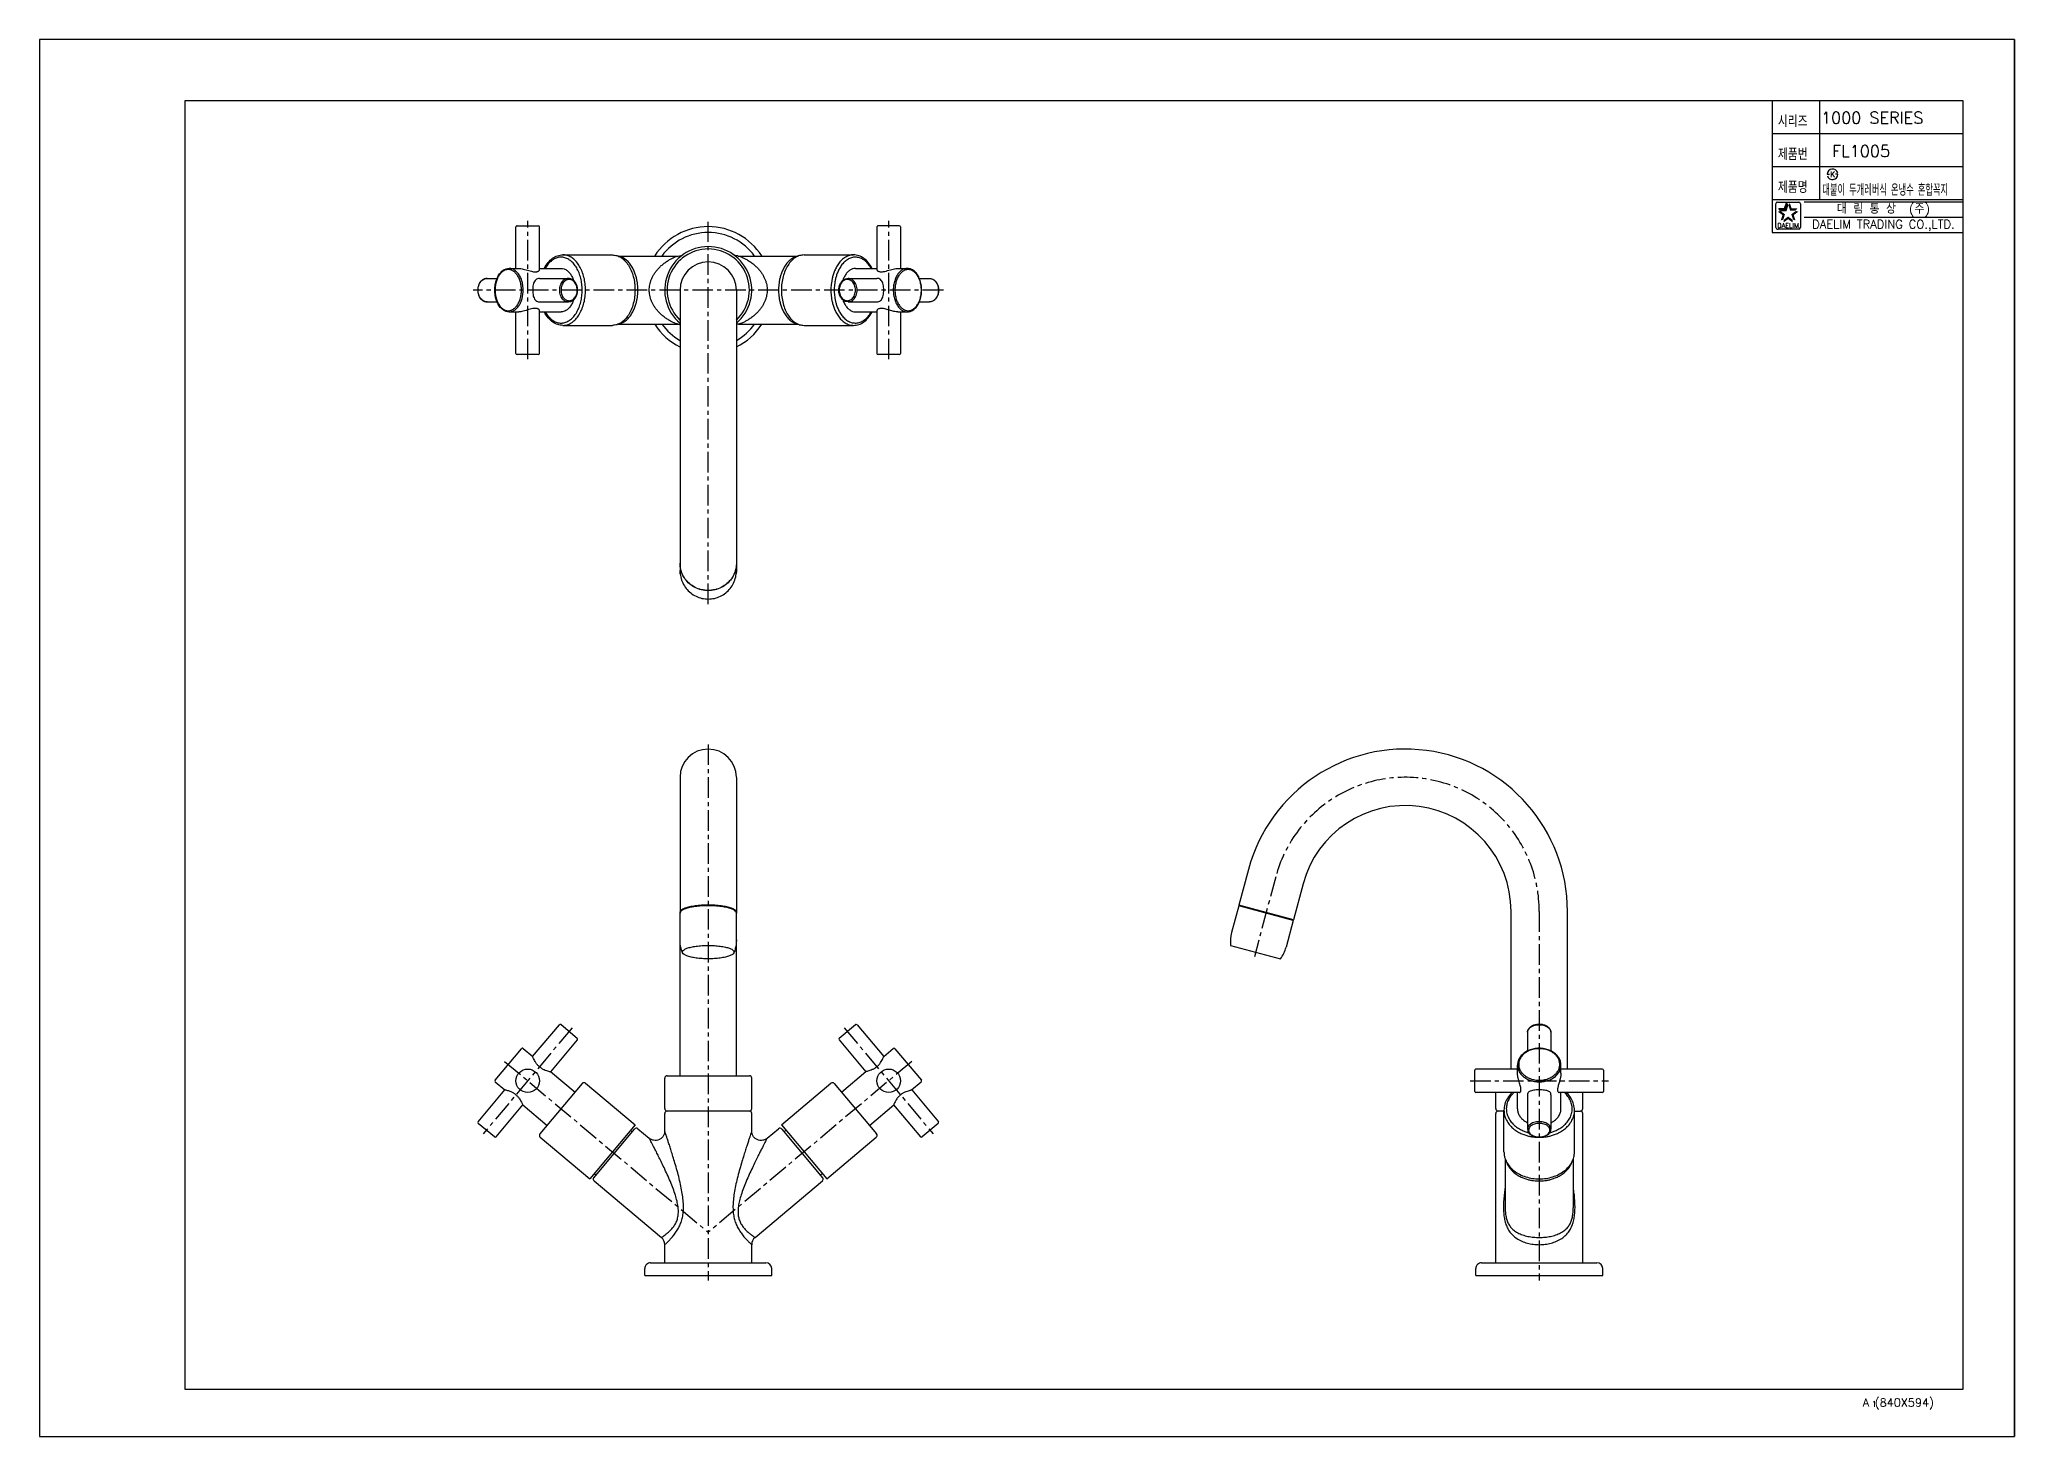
# Model space of a CAD drawing. Extents: x -1414 to 20, y -1132 to -538.
# Drawn here: x -820 to 20, y -1132 to -538 of the extents above; entities that cross this region are included whole.
import ezdxf
from ezdxf.enums import TextEntityAlignment as Align

# ---------------------------------------------------------------- set-up
doc = ezdxf.new("R2010")
doc.units = 0
doc.header["$LTSCALE"] = 7
doc.header["$MEASUREMENT"] = 0
doc.linetypes.add('CENTER', pattern=[2, 1.25, -0.25, 0.25, -0.25])
doc.layers.get('0').update_dxf_attribs({"color": 2, "linetype": 'CONTINUOUS'})
for name, color, linetype in [('CL', 1, 'CENTER'), ('DIM', 2, 'CONTINUOUS'), ('DWG', 7, 'CONTINUOUS'), ('TXT', 4, 'CONTINUOUS')]:
    doc.layers.add(name, color=color, linetype=linetype)
doc.styles.add('GHS', font='ROMANS', dxfattribs={"bigfont": 'GHS'})
doc.styles.add('ROMANS', font='romans')

msp = doc.modelspace()

# ---------------------------------------------------------------- texts
at = {"color": 7, "style": 'GHS'}
msp.add_text('1000 SERIES', height=5, dxfattribs=at).set_placement((-62.41719283039333, -574.0013008251849))
msp.add_text('FL1005', height=5, dxfattribs=at).set_placement((-45.37949447427968, -585.6612381121629), align=Align.MIDDLE)
at = {"style": 'GHS', "width": 0.5}
msp.add_text('대붙이 두개레버식 온냉수 혼합꼭지', height=5, dxfattribs=at).set_placement((-61.82606101685815, -604.6787703113328))
at = {"color": 7, "linetype": 'Continuous'}
for s, height, style, p in [('대 림 통 상  (주)', 4, 'GHS', (-35.85999557446098, -610.5448773860585)), ('DAELIM TRADING CO.,LTD.', 3.6, 'ROMANS', (-35.85999557446098, -617.3122221947792))]:
    msp.add_text(s, height=height, dxfattribs=dict(at, style=style)).set_placement(p, align=Align.MIDDLE)
at = {"color": 2, "linetype": 'Continuous', "style": 'ROMANS'}
msp.add_text('DAELIM', height=2, dxfattribs=at).set_placement((-76.3928495972084, -618.3054476069269), align=Align.CENTER)
at = {"layer": 'DIM', "style": 'GHS', "width": 0.8}
for s, p in [('시리즈', (-80.77997648866835, -575.5105837456749)), ('제품번', (-80.77997648866835, -589.5105837456749)), ('제품명', (-80.77997648866835, -603.5105837456749))]:
    msp.add_text(s, height=5, dxfattribs=at).set_placement(p)
at = {"layer": 'DIM', "style": 'GHS'}
msp.add_text('K', height=2.394, dxfattribs=at).set_placement((-57.48765058558638, -595.5580994204679), align=Align.MIDDLE)
at = {"layer": 'DWG', "style": 'GHS'}
for s, height, p in [('A (840X594)', 3.5, (-44.66373026597489, -1119.550851943394)), ('1', 2.5, (-40.77355107622338, -1119.684941894801))]:
    msp.add_text(s, height=height, dxfattribs=at).set_placement(p)

# ---------------------------------------------------------------- blocks, each defined once
blk = doc.blocks.new('BORDER')
for p, q in [((1.00000000000004, 1.00000000000004), (0, 1.00000000000004)), ((0, 1.00000000000004), (0, 0)), ((1.00000000000004, 0), (1.00000000000004, 1.00000000000004)), ((0, 0), (1.00000000000004, 0))]:
    blk.add_line(p, q)

# ---------------------------------------------------------------- linework, layer by layer
for p, q in [((19.87963545951584, -1132.239982302537), (19.87963545951584, -538.2399823025139)), ((19.87963638113229, -538.2399808382565), (19.87963638113229, -1132.239980838282)), ((19.87965190411865, -1132.239980156739), (19.87965190411865, -538.2399801567158)), ((19.87965282573509, -538.2399786924584), (19.87965282573509, -1132.239978692483)), ((19.87966004723944, -1132.239972870233), (19.87966004723944, -538.239972870208)), ((19.87967649184225, -1132.239970724435), (19.87967649184225, -538.2399707244099)), ((-820.1203645405205, -1132.239917215973), (19.87963545950856, -1132.239917215973))]:
    msp.add_line(p, q)
at = {"color": 7}
for p, q in [((-83.12033995279285, -564.2399728702335), (-83.12033995279285, -620.2399728702335)), ((-63.12033995279285, -564.2399728702335), (-63.12033995279285, -606.2399728702335)), ((-83.12033995279285, -578.2399728702335), (-2.120339952792847, -578.2399728702335)), ((-83.12033995279285, -592.2399728702335), (-2.120339952792847, -592.2399728702335)), ((-83.12033995279285, -606.2399728702335), (-2.120339952792847, -606.2399728702335)), ((-83.12033995279285, -620.2399728702335), (-2.120339952792847, -620.2399728702335))]:
    msp.add_line(p, q, dxfattribs=at)
at = {"color": 2, "linetype": 'Continuous'}
for p, q in [((-81.6428495972084, -618.1054476069298), (-81.6428495972084, -608.1054476069298)), ((-80.8928495972084, -607.3554476069298), (-71.8928495972084, -607.3554476069298)), ((-71.1428495972084, -608.1054476069298), (-71.1428495972084, -618.1054476069298)), ((-69.62033995279285, -607.2399728702335), (-2.120339952792847, -607.2399728702335)), ((-71.8928495972084, -618.8554476069298), (-80.6428495972084, -618.8554476069298)), ((-69.62033995279285, -613.7399728702335), (-2.120339952792847, -613.7399728702335))]:
    msp.add_line(p, q, dxfattribs=at)
at = {"color": 2}
for p, q in [((-79.64111127303636, -610.9723401639062), (-80.3062124214191, -610.0569069679882)), ((-80.3062124214191, -610.0569069679882), (-77.88120149174551, -610.0569069679882)), ((-79.64111127303636, -610.9723401639062), (-77.21610034336277, -610.9723401639062)), ((-77.88120149174551, -610.0569069679882), (-77.13183190293216, -607.7505845212368)), ((-77.21610034336277, -610.9723401639062), (-76.4667307545476, -608.6660177171548)), ((-76.4667307545476, -608.6660177171548), (-77.13183190293216, -607.7505845212368))]:
    msp.add_line(p, q, dxfattribs=at)
at = {"color": 7, "linetype": 'Continuous'}
for p, q in [((-617.4750486746317, -635.5471000942837), (-617.4750486746317, -617.8971000942836)), ((-616.9750486746317, -617.3971000942836), (-607.9750486746317, -617.3971000942836)), ((-607.4750486746317, -636.1233983343836), (-607.4750486746317, -617.8971000942836)), ((-463.9347821352318, -617.8971000942836), (-463.9347821352318, -636.1233983343836)), ((-454.4347821352318, -617.3971000942836), (-463.4347821352318, -617.3971000942836)), ((-453.9347821352318, -617.8971000942836), (-453.9347821352318, -635.5471000942837)), ((-597.5371820338318, -629.7971000942837), (-576.4709598480318, -629.7971000942837)), ((-494.9388709618319, -629.7971000942837), (-473.8726487760317, -629.7971000942837)), ((-620.3653064387319, -635.5471000942837), (-616.3052708902318, -635.5471000942837)), ((-607.4750486746317, -635.5471000942837), (-598.3032264769319, -635.5471000942837)), ((-574.0070917481318, -630.2971000942837), (-548.5302442117319, -630.2971000942837)), ((-548.5118060517319, -630.2971001871836), (-548.5112169512319, -630.2971001921837)), ((-522.8986589124319, -630.2971001499836), (-522.8982964221317, -630.2971001154835)), ((-522.8865917627319, -630.2971000942837), (-497.4027390617317, -630.2971000942837)), ((-473.1066043329319, -635.5471000942837), (-463.9347821352318, -635.5471000942837)), ((-455.1045599196318, -635.5471000942837), (-451.0445243711318, -635.5471000942837)), ((-629.7660353752317, -639.7971000942837), (-625.5192274016318, -639.7971000942837)), ((-607.4727525898319, -639.7971000942837), (-595.1840619740318, -639.7971000942837)), ((-547.7049154049317, -644.7971000942837), (-547.7049154049317, -760.9211039759836)), ((-523.7049154049317, -644.7971000942837), (-523.7049154049317, -760.9211039759836)), ((-476.2257688358317, -639.7971000942837), (-463.9370782200318, -639.7971000942837)), ((-445.8906034082319, -639.7971000942837), (-441.6437954346319, -639.7971000942837)), ((-629.7660353752317, -649.7971000942837), (-625.5193025614318, -649.7971000942837)), ((-620.3653064387319, -654.0471000942837), (-616.3052708902318, -654.0471000942837)), ((-617.4750486746317, -671.6971000942835), (-617.4750486746317, -654.0471000942837)), ((-607.4750486746317, -671.6971000942835), (-607.4750486746317, -653.4708018542838)), ((-607.4750486746317, -654.0471000942837), (-598.3032264769319, -654.0471000942837)), ((-607.4727525898319, -649.7971000942837), (-595.1840619740318, -649.7971000942837)), ((-476.2257688358317, -649.7971000942837), (-463.9370782200318, -649.7971000942837)), ((-473.1066043329319, -654.0471000942837), (-463.9347821352318, -654.0471000942837)), ((-463.9347821352318, -653.4708018542838), (-463.9347821352318, -671.6971000942835)), ((-455.1045599196318, -654.0471000942837), (-451.0445243711318, -654.0471000942837)), ((-453.9347821352318, -654.0471000942837), (-453.9347821352318, -671.6971000942835)), ((-445.8905282484318, -649.7971000942837), (-441.6437954346319, -649.7971000942837)), ((-597.5371820338318, -659.7971000942837), (-576.4709598480318, -659.7971000942837)), ((-574.0070917481318, -659.2971000942837), (-548.5232712626317, -659.2971000942837)), ((-548.5111370986318, -659.2971000411837), (-548.5114463955318, -659.2971000853836)), ((-522.8981350988319, -659.2971000387836), (-522.8986546517318, -659.2970999989836)), ((-522.8793280345318, -659.2971000942837), (-497.4027390617317, -659.2971000942837)), ((-494.9388709618319, -659.7971000942837), (-473.8726487760317, -659.7971000942837)), ((-607.9750486746317, -672.1971000942835), (-616.9750486746317, -672.1971000942835)), ((-454.4347821352318, -672.1971000942835), (-463.4347821352318, -672.1971000942835)), ((-547.7049154049317, -760.9987496895836), (-547.7049154049317, -764.0566540521836)), ((-523.7049154049317, -760.9987496895836), (-523.7049154049317, -764.0566540521836)), ((-547.7049154049317, -852.0470556502522), (-547.7049154049317, -909.3832032524523)), ((-523.7049154049317, -852.0470556502523), (-523.7049154049317, -909.3832032524524)), ((-305.904267168391, -891.1020952308525), (-309.9704710500911, -906.2773747112524)), ((-282.7220473374911, -897.3137523132525), (-286.7882512191911, -912.4890317937525)), ((-310.0481167636909, -906.5671524591525), (-313.106021126291, -917.9794069053524)), ((-286.865896932691, -912.7788095416524), (-310.0481167636909, -906.5671524591525)), ((-286.7882512191911, -912.4890317937525), (-309.9704710500911, -906.2773747112524)), ((-547.7049154049317, -978.8486052125522), (-547.7049154049317, -909.6729810003524)), ((-523.7049154049317, -978.8486052125525), (-523.7049154049317, -909.6729810003525)), ((-286.865896932691, -912.7788095416524), (-289.9238012953911, -924.1910639877524)), ((-194.255357252891, -975.9947999476526), (-194.255357252891, -908.9605052125524)), ((-170.255357252891, -975.9947999476526), (-170.255357252891, -908.9605052125524)), ((-313.5338785130911, -923.4398957164524), (-292.2835103347911, -929.1339147087525)), ((-610.3718657107316, -970.7097049601521), (-599.0142841897317, -957.1742663792523)), ((-598.3095201800317, -957.1129299551523), (-591.4154681752317, -962.8977264497522)), ((-479.9940253446317, -962.8974434297525), (-473.1002999366316, -957.1129209824524)), ((-472.3955466202317, -957.1742663792525), (-461.0380608508317, -970.7095908477525)), ((-602.7114132677317, -977.1375715088525), (-591.3538397585318, -963.6021424761524)), ((-480.0559910514316, -963.6021424761525), (-468.6984996416317, -977.1374736666523)), ((-187.255357252891, -960.3882044277525), (-187.255357252891, -968.3176135273525)), ((-177.255357252891, -960.3882044277525), (-177.255357252891, -968.3174809494526)), ((-626.3727202451319, -980.7555826402522), (-615.1239377802316, -967.3498057253523)), ((-614.4195210492318, -967.2881764689523), (-610.3321170933317, -970.7179156207521)), ((-461.0775035855316, -970.7177392998524), (-456.9903097607317, -967.2881764689525)), ((-456.2858930297317, -967.3498057253526), (-445.0371112694316, -980.7555818005524)), ((-191.505357252891, -977.7808618991526), (-191.505357252891, -974.3740875678525)), ((-173.005357252891, -977.7808618991526), (-173.005357252891, -974.3740875678525)), ((-626.3110918284317, -981.4599986666522), (-622.2238830212317, -984.8895740692524)), ((-589.3041999413316, -982.1617485231523), (-607.3022530126317, -1003.610992930452)), ((-602.7263922271317, -977.0998765508521), (-592.3574410873317, -985.8004596279525)), ((-587.8953678885317, -982.0384916896523), (-566.8291457028316, -999.7151509560522)), ((-554.2049154049317, -992.8486052125522), (-554.2049154049317, -979.8486052125522)), ((-553.2049154049317, -978.8486052125522), (-518.2049154049317, -978.8486052125525)), ((-517.2049154049317, -992.8486052125525), (-517.2049154049317, -979.8486052125525)), ((-504.5806851071317, -999.7151509560524), (-483.5144629213316, -982.0384916896526)), ((-482.1056308685316, -982.1617485231525), (-464.1075777973316, -1003.610992930452)), ((-479.0523897225316, -985.8004596279525), (-468.6836195410316, -977.1000283928524)), ((-449.1861130420317, -984.8897127333523), (-445.0987389815317, -981.4599986666524)), ((-209.655357252891, -985.4943596468524), (-209.655357252891, -976.4952402483525)), ((-191.505357252891, -975.9947999476526), (-209.155357252891, -975.9947999476526)), ((-155.3553572528909, -975.9947999476526), (-173.005357252891, -975.9947999476526)), ((-154.8553572528909, -976.4952402484525), (-154.8553572528909, -985.4943596467524)), ((-633.5962575908318, -998.3874574190522), (-622.2387648811317, -984.8521246793521)), ((-449.1711410681316, -984.8520351318523), (-437.8135732191317, -998.3874574190525)), ((-190.676820376091, -985.9947999476526), (-209.155357252891, -985.9947999476526)), ((-200.755357252891, -992.8486052125525), (-200.755357252891, -985.9947999476526)), ((-191.505357252891, -992.8863707268524), (-191.505357252891, -985.9947999476526)), ((-187.255357252891, -986.9563042779525), (-187.255357252891, -1001.601395467552)), ((-177.255357252891, -986.9563042779525), (-177.255357252891, -1001.601395467552)), ((-155.3553572528909, -985.9947999476526), (-173.834483312491, -985.9947999476526)), ((-173.005357252891, -992.8863707268524), (-173.005357252891, -985.9947999476526)), ((-163.755357252891, -992.8486052125525), (-163.755357252891, -985.9947999476526)), ((-626.6405771694317, -1004.876669939952), (-633.5342811907317, -999.0921654381523)), ((-625.9358131596318, -1004.815333515952), (-614.5783265771316, -991.2800080783522)), ((-614.6177721474318, -991.2718588982525), (-604.2490118665318, -999.9722818256523)), ((-554.2049154049317, -1002.382813905452), (-554.2049154049317, -994.8486052125522)), ((-518.2049154049317, -993.8486052125525), (-553.2049154049317, -993.8486052125522)), ((-517.2049154049317, -1002.382813905452), (-517.2049154049317, -994.8486052125525)), ((-467.1608189433317, -999.9722818256525), (-456.7918645626316, -991.2716960290525)), ((-456.8315928838316, -991.2799024281524), (-445.4740176503317, -1004.815333515952)), ((-437.8755389257317, -999.0921564653524), (-444.7696016238316, -1004.876961932652)), ((-200.755357252891, -1058.348605212552), (-200.755357252891, -994.8486052125525)), ((-197.255357252891, -993.8486052125525), (-199.755357252891, -993.8486052125525)), ((-197.255357252891, -1011.205817602852), (-197.255357252891, -993.5291583365524)), ((-167.255357252891, -1011.205817602852), (-167.255357252891, -993.5291583365524)), ((-167.255357252891, -993.8486052125525), (-164.755357252891, -993.8486052125525)), ((-163.755357252891, -1058.348605212552), (-163.755357252891, -994.8486052125525)), ((-607.1789961791316, -1005.019824983252), (-586.1127739934317, -1022.696484249652)), ((-566.8291457028316, -999.7151509560522), (-586.1127739934317, -1022.696484249652)), ((-584.3825481357318, -1022.190205194652), (-567.0272826742317, -1001.507005230452)), ((-568.7575085318316, -1002.013284285452), (-567.9914640887317, -1002.656071895052)), ((-565.6184506214316, -1001.383748396952), (-560.7760658437317, -1005.446991677952)), ((-510.6337649662318, -1005.446991677952), (-505.7913801885317, -1001.383748396953)), ((-504.5806851071317, -999.7151509560524), (-485.2970568165316, -1022.696484249652)), ((-504.3825481357317, -1001.507005230452), (-487.0272826742317, -1022.190205194652)), ((-503.4183667212317, -1002.656071895052), (-502.6523222781317, -1002.013284285453)), ((-485.2970568165316, -1022.696484249652), (-464.2308346307317, -1005.019824983252)), ((-196.755357252891, -1014.142141262652), (-196.755357197391, -1034.664768694553)), ((-167.755357274091, -1034.665538089452), (-167.755357252891, -1014.142141262652)), ((-584.2592913023317, -1023.599037247453), (-555.6337649662318, -1047.618705838353)), ((-584.1844111643317, -1020.398350920252), (-583.4183667212316, -1021.041138529952)), ((-515.7760658437317, -1047.618705838353), (-487.1505395076316, -1023.599037247453)), ((-487.9914640887317, -1021.041138529952), (-487.2254196456316, -1020.398350920252)), ((-560.2049154049317, -1058.348605212552), (-511.2049154049317, -1058.348605212552)), ((-554.2049154049317, -1058.348605212552), (-554.2049154049317, -1050.682883610752)), ((-517.2049154049317, -1058.348605212552), (-517.2049154049317, -1050.682883610752)), ((-206.755357252891, -1058.348605212552), (-157.755357326191, -1058.348605212552)), ((-562.7049154049317, -1063.848605212552), (-562.7049154049317, -1060.848605212552)), ((-562.7049154049317, -1063.848605212552), (-508.7049154049317, -1063.848605212552)), ((-508.7049154049317, -1063.848605212552), (-508.7049154049317, -1060.848605212552)), ((-209.255357252891, -1063.848605212552), (-209.255357252891, -1060.848605212552)), ((-209.2548853304911, -1063.848605212552), (-155.255829175391, -1063.848605212552)), ((-155.255357252891, -1063.848605212552), (-155.255357252891, -1060.848605212552))]:
    msp.add_line(p, q, dxfattribs=at)
for centre in [(-612.4750486746318, -980.9947999475521), (-458.9347821352317, -980.9947999475523)]:
    msp.add_circle(centre, 5, dxfattribs=at)
at = {"color": 2, "linetype": 'Continuous'}
for centre, radius, start, end in [((-80.8928495972084, -608.1054476069298), 0.75, 90, 180), ((-71.8928495972084, -608.1054476069298), 0.75, 0, 90), ((-80.7678495972084, -617.9804476069298), 0.8838834764831844, 188.130102354155, 278.1301023541541), ((-71.8928495972084, -618.1054476069298), 0.75, 270, 0)]:
    msp.add_arc(centre, radius, start, end, dxfattribs=at)
at = {"color": 7, "linetype": 'Continuous'}
for centre, radius, start, end in [((-616.9750486746317, -617.8971000942837), 0.5, 89.99999999999999, 180), ((-607.9750486746317, -617.8971000942837), 0.5, 0, 89.99999999999999), ((-535.7049154049317, -644.7971000942836), 27, 32.49933968859857, 147.5006603114953), ((-535.7049154049317, -644.7971000942836), 24.4999997803, 36.29357646240358, 143.7064469811091), ((-463.4347821352318, -617.8971000942837), 0.5, 89.99999999999999, 180), ((-454.4347821352318, -617.8971000942837), 0.5, 0, 89.99999999999999), ((-535.7049154049317, -644.7971000942836), 18.5, 310.4677545855039, 229.5677393303087), ((-535.7049154049317, -644.7971000942836), 17.4999985288, 313.3141294720012, 226.6889421544049), ((-548.5111760384317, -626.2970760494835), 4.0000052282, 270.0037158744992, 304.6925861939938), ((-535.7049154049317, -644.7971000942836), 12, 0, 180), ((-535.7049154049317, -644.7971000942836), 27, 212.4993396885986, 243.6099221126939), ((-535.7049154049317, -644.7971000942836), 24.4999997803, 216.2935764624036, 240.6658993173993), ((-522.8986542556316, -663.2971246318835), 4.0000053351, 90.00373547739541, 101.6298581293914), ((-535.7049154049317, -644.7971000942836), 27, 296.3900778871022, 327.5006603114953), ((-535.7049154049317, -644.7971000942836), 24.4999997803, 299.334089093693, 323.7064469811091), ((-616.9750486746317, -671.6971000942837), 0.5, 180, 270), ((-607.9750486746317, -671.6971000942837), 0.5, 270, 0), ((-463.4347821352318, -671.6971000942837), 0.5, 180, 270), ((-454.4347821352318, -671.6971000942837), 0.5, 270, 0), ((-535.7049154049316, -851.9605052125522), 12, 0, 180), ((-239.255357252891, -908.9605052125524), 69, 0, 165.0001083630077), ((-239.255357252891, -908.9605052125524), 45, 0, 165.0001083630077), ((-309.7583390157911, -906.6447981727523), 0.3, 84.99999999999997, 165.0000000000055), ((-287.1556746805911, -912.7011638281523), 0.3, 345.0000000000055, 65.00000000000652), ((-298.6171337319911, -921.8616925818523), 15, 165.0000000000055, 186.0394697812992), ((-304.4126886896911, -920.3087783112525), 15, 323.9605302186953, 345.0000000000055), ((-598.6312619681319, -957.4956601840523), 0.5, 49.99999999999739, 139.9999999999974), ((-472.7785688418317, -957.4956601840526), 0.5, 40.00000000000259, 130.0000000000026), ((-591.7368619800318, -963.2807486712524), 0.5, 319.9999999999974, 49.99999999999739), ((-479.6729688298317, -963.2807486712526), 0.5, 130.0000000000026, 220.0000000000026), ((-614.7409148540316, -967.6711986905523), 0.5, 49.99999999999739, 139.9999999999974), ((-456.6689159559317, -967.6711986905525), 0.5, 40.00000000000259, 130.0000000000026), ((-625.9896980235317, -981.0769764450522), 0.5, 139.9999999999974, 229.9999999999974), ((-588.5381554982316, -982.8045361327522), 1, 49.99999999999739, 139.9999999999974), ((-553.2049154049316, -979.8486052125522), 1, 89.99999999999999, 180), ((-518.2049154049317, -979.8486052125522), 1, 0, 89.99999999999999), ((-482.8716753117317, -982.8045361327522), 1, 40.00000000000259, 130.0000000000026), ((-445.4201327863318, -981.0769764450524), 0.5, 310.0000000000026, 40.00000000000259), ((-209.155357252891, -976.4947999476526), 0.5, 89.99999999999999, 180), ((-155.3553572528909, -976.4947999476526), 0.5, 0, 89.99999999999999), ((-209.155357252891, -985.4947999476528), 0.5, 180, 270), ((-155.3553572528909, -985.4947999476528), 0.5, 270, 0), ((-633.2132353692316, -998.7088512238522), 0.5, 139.9999999999974, 229.9999999999974), ((-553.2049154049316, -992.8486052125522), 1, 180, 270), ((-553.2049154049316, -994.8486052125522), 1, 89.99999999999999, 180), ((-518.2049154049317, -992.8486052125522), 1, 270, 0), ((-518.2049154049317, -994.8486052125522), 1, 0, 89.99999999999999), ((-438.1965954406317, -998.7088512238527), 0.5, 310.0000000000026, 40.00000000000259), ((-199.755357252891, -992.8486052125527), 1, 180, 270), ((-199.755357252891, -994.8486052125527), 1, 89.99999999999999, 180), ((-164.755357252891, -992.8486052125527), 1, 270, 0), ((-164.755357252891, -994.8486052125527), 1, 0, 89.99999999999999), ((-626.3188353812318, -1004.493939711052), 0.5, 229.9999999999974, 319.9999999999974), ((-606.5362085694317, -1004.253780540152), 1, 139.9999999999974, 229.9999999999974), ((-566.2612382310317, -1002.149792840152), 1, 49.99999999999739, 139.9999999999974), ((-505.1485925788318, -1002.149792840152), 1, 40.00000000000259, 130.0000000000026), ((-464.8736222404317, -1004.253780540152), 1, 310.0000000000026, 40.00000000000259), ((-445.0909954287317, -1004.493939711052), 0.5, 220.0000000000026, 310.0000000000026), ((-583.6165036926318, -1022.832992804352), 1, 139.9999999999974, 229.9999999999974), ((-487.7933271173317, -1022.832992804352), 1, 310.0000000000026, 40.00000000000259), ((-558.2048995442317, -1050.682876273452), 3.9999965943, 359.9998940117975, 50.00010906388859), ((-513.2049332987317, -1050.682875472752), 3.9999961799, 129.9998757901945, 180.0001175572028), ((-560.2049154049317, -1060.848605212552), 2.5, 89.99999999999999, 180), ((-511.2049154049317, -1060.848605212552), 2.5, 0, 89.99999999999999), ((-206.755357252891, -1060.848605212553), 2.5, 89.99999999999999, 180), ((-157.755357252891, -1060.848605212553), 2.5, 0, 89.99999999999999)]:
    msp.add_arc(centre, radius, start, end, dxfattribs=at)
for points in [[(-605.4284975798317, -635.5455453246836), (-605.3720487164318, -635.4377387865836), (-603.7893943309317, -633.0568135208837), (-601.8930905100318, -631.2744840355836), (-599.7877008342317, -630.1756187913836), (-597.5778832749319, -629.7972221819837), (-597.5361812067318, -629.7971039292836)], [(-587.8953678885317, -644.7971000942837), (-588.0593477890319, -642.0424416139836), (-588.5457194087318, -639.3814424709838), (-589.3392907160318, -636.9012601841837), (-590.4129365253319, -634.6897184021836), (-591.7280428501318, -632.8252536337836), (-593.2400095630318, -631.3692216650836), (-594.8984364401318, -630.3697764908836), (-596.6475206619319, -629.8610913419836), (-597.5361812717318, -629.7975146335837)], [(-576.4709598480318, -629.7971000942837), (-574.5899352216319, -630.0853208882836)], [(-522.8988528538317, -630.2969960454836), (-523.3740253097318, -630.2687441177836), (-524.3190989426317, -630.0363900029836), (-525.1753358615318, -629.5859764921836)], [(-494.9388709618319, -629.7971000942837), (-496.8198955882318, -630.0853208882836)], [(-473.8726488157318, -629.7975194530836), (-474.7224827160318, -629.8554792544837), (-476.5031341605319, -630.3661261570837), (-478.1856796634319, -631.3815328533838), (-479.656254708032, -632.7953706056837), (-480.8542442936317, -634.4516063562837), (-481.7676493774319, -636.1865452823836), (-482.4295561986318, -637.8843772678836), (-482.8906297733319, -639.4892314966837), (-483.1967343866319, -640.9781204936837), (-483.3851876596317, -642.3490293728837), (-483.4844315054319, -643.6141229743837), (-483.5144629213318, -644.7971000942837)], [(-465.9814299352319, -635.5453631553837), (-466.0455304641317, -635.4230986378836), (-467.6397329450318, -633.0337922418837), (-469.5533626137318, -631.2483141998837), (-471.6689006035318, -630.1598375597837), (-473.8726487760317, -629.7971000942837)], [(-621.4217096853318, -653.9093937477837), (-621.9438032257318, -653.7388045845837), (-623.4321718179318, -652.8169331225836), (-624.7087199773317, -651.3379467262837), (-625.6829282089316, -649.4048528778837), (-626.2880966248317, -647.1622536438836), (-626.4896661670316, -644.7671142345837), (-626.2783441830318, -642.3764230710838), (-625.6665325017316, -640.1461866607835), (-624.6913947643319, -638.2300851540836), (-623.4203985363318, -636.7670799637835), (-621.9401296085317, -635.8539357197837), (-621.4198772308317, -635.6843185329838)], [(-620.7483286603318, -636.0471000942837), (-621.9955012387319, -636.2649191260837), (-623.1850204176318, -636.9109382205836), (-624.2535457432317, -637.9541865096837), (-625.1451742384319, -639.3406458682837), (-625.8149983590317, -640.9982682843836), (-626.2312089764316, -642.8466799328837), (-626.3727194994317, -644.7960410922838), (-626.2315178607316, -646.7454333133837), (-625.8155880875318, -648.5940416020837), (-625.1459203771318, -650.2521137642836), (-624.2542973159317, -651.6390928240837), (-623.1858062915318, -652.6826930734837), (-621.9963667627318, -653.3289770729837), (-620.7483286603318, -653.5471000942837)], [(-621.4198772308317, -635.6843185329838), (-620.3653064268318, -635.5471000942837)], [(-620.7483286603318, -653.5471000942837), (-619.5011560819318, -653.3292810625837), (-618.3116369030319, -652.6832619679838), (-617.2431115774317, -651.6400136789837), (-616.3514830822318, -650.2535543202837), (-615.6816589616318, -648.5959319041835), (-615.2654483442317, -646.7475202557837), (-615.1239378212318, -644.7981590962836), (-615.2651394599319, -642.8487668752837), (-615.6810692331318, -641.0001585865837), (-616.3507369435318, -639.3420864243838), (-617.2423600047317, -637.9551073645837), (-618.3108510290318, -636.9115071151837), (-619.5002905579319, -636.2652231156837), (-620.7483286603318, -636.0471000942837)], [(-620.3653064387319, -654.0471000942837), (-619.0425479970319, -653.8152909574837), (-617.7858247849318, -653.1312853244835), (-616.6571405424319, -652.0277639657836), (-615.7154679314318, -650.5619681389837), (-615.0081741119317, -648.8099922665835), (-614.5687860723318, -646.8567254130837), (-614.4195210493318, -644.7970372468837), (-614.5687884357318, -642.7374586770836), (-615.0081369968317, -640.7843278440837), (-615.7154505512318, -639.0322659785836), (-616.6572283694319, -637.5663272130837), (-617.7859175442319, -636.4628453804837), (-619.0425322845318, -635.7789148090837), (-620.3653064387319, -635.5471000942837)], [(-616.3052708902318, -635.5471000942837), (-615.4446258756317, -635.6217391966836), (-614.3706132224319, -635.8442842850836), (-613.1805839582318, -636.1705330495836), (-612.0012089774317, -636.5140944937837), (-610.8987224944318, -636.7997682389837), (-609.9616298816319, -636.9683040721836), (-609.2253606447317, -637.0147678503836), (-608.6589687788318, -636.9689925074836), (-608.2285638010318, -636.8608165104836), (-607.9028843638317, -636.7094618539836), (-607.6669487384319, -636.5260582978838), (-607.5229847606319, -636.3246833006835), (-607.4750486746317, -636.1233983343836)], [(-589.3041999413318, -644.7971000942837), (-589.4567451301317, -642.2302217120837), (-589.9103234831317, -639.7460281279837), (-590.6507250613319, -637.4305107541836), (-591.6526723599319, -635.3656978398838), (-592.8801116156318, -633.6248502194837), (-594.2914034889319, -632.2652900526837), (-595.8394884410319, -631.3320015708837), (-597.4722602664318, -630.8569145261836), (-599.1333363456318, -630.8567906826836), (-600.7661428317318, -631.3316366365837), (-602.3142913820319, -632.2647007812836), (-603.7256996867319, -633.6240936751838), (-604.9532988621319, -635.3648710050836), (-605.0571100386318, -635.5450995931837)], [(-598.3032264769319, -635.5471000942837), (-596.9801647589319, -635.7790169065836), (-595.7234468801317, -636.4631380661835), (-594.5960899225319, -637.5651588814837), (-593.6546242713317, -639.0298194270836), (-592.9937142981317, -640.6338145392835)], [(-574.5899352216319, -630.0853208882836), (-572.7811973167319, -630.9389071066837), (-571.1142549166319, -632.3250559097837), (-569.6531676829319, -634.1904983764837), (-568.4540843787319, -636.4635465989836), (-567.5630851029317, -639.0568486088837), (-567.0144104579318, -641.8707452640836), (-566.8291457027318, -644.7971000942837)], [(-565.6184506213318, -644.7971000942837), (-565.6481788674317, -643.6399137137837), (-565.7482240654318, -642.3858561629836), (-565.9403492502319, -641.0192713986837), (-566.2536147087318, -639.5359560396837), (-566.7244226902318, -637.9460705428837), (-567.3956847279318, -636.2802294017836), (-568.3117706225318, -634.6012587616835), (-569.4903565113317, -633.0327081211838), (-570.9007817744317, -631.7286429653836), (-572.4794850453319, -630.8110082377837), (-573.7281923825318, -630.4200502570836)], [(-560.7760658436317, -644.7971000942837), (-560.7270881270318, -643.7214893294836), (-560.5628576023317, -642.5565528366837), (-560.2663672676318, -641.3433853001836), (-559.8290799472319, -640.1107382659836), (-559.2507644498318, -638.8853600467837), (-558.5403698163317, -637.6936664750835), (-557.7023925078319, -636.5433322858837), (-556.7401664427317, -635.4395128588837), (-555.6544237477318, -634.3853521080837), (-554.4269493289318, -633.3714429173835), (-553.0927825137318, -632.4335958852837), (-551.8116213111317, -631.6644226270837), (-550.6717951945319, -631.0765394573837), (-549.7204619171317, -630.6573522888837), (-549.0044340487319, -630.3999737068837), (-548.5560848541319, -630.2989845561835), (-548.5126042763319, -630.3031701782836)], [(-522.8973945516317, -630.3018318563836), (-522.8728768659317, -630.2977622459837), (-522.4443435616319, -630.3882836792836), (-521.7438198085318, -630.6356481388837), (-520.7965467480318, -631.0487844340837), (-519.6438650492317, -631.6391668572837), (-518.3279231587318, -632.4265588456838), (-516.9477462587319, -633.3982821698837), (-515.7008431750318, -634.4344221345837), (-514.6181840115318, -635.4940155728837), (-513.6652102104318, -636.5964407114836), (-512.8376141469317, -637.7420350818836), (-512.1369286233318, -638.9270471148836), (-511.5668179997318, -640.1446625077836), (-511.1358299659317, -641.3690697502836), (-510.8437002947318, -642.5737451918837), (-510.6819683289317, -643.7300460737836), (-510.6337649662318, -644.7971000942837)], [(-497.6816384273319, -630.4200502570836), (-498.9303457645318, -630.8110082377837), (-500.5090490354318, -631.7286429653836), (-501.9194742985318, -633.0327081212836), (-503.0980601874318, -634.6012587616835), (-504.0141460819317, -636.2802294017836), (-504.6854081196319, -637.9460705428837), (-505.1562161011319, -639.5359560396837), (-505.4694815596318, -641.0192713986837), (-505.6616067444319, -642.3858561629836), (-505.7616519424317, -643.6399137137837), (-505.7913801885319, -644.7971000942837)], [(-496.8198955882318, -630.0853208882836), (-498.6286334931318, -630.9389071066837), (-500.2955758932318, -632.3250559097837), (-501.7566631269318, -634.1904983764837), (-502.9557464311318, -636.4635465989836), (-503.8467457069318, -639.0568486088837), (-504.3954203519319, -641.8707452640836), (-504.5806851071319, -644.7971000942837)], [(-466.3523049280319, -635.5458291023835), (-466.5449870956319, -635.2161100905837), (-467.6461737942317, -633.6689254124838), (-469.0037261341319, -632.3368432440836), (-470.5652135159318, -631.3669759144836), (-472.2246487271317, -630.8644991595836), (-473.9003550381318, -630.8516677389837), (-475.5624827201317, -631.3285299396837), (-477.1328937267318, -632.2765300514836), (-478.5053073538319, -633.5962785733836), (-479.6232486177317, -635.1421154857837), (-480.4755981887319, -636.7613177719836), (-481.0932686673317, -638.3458860895837), (-481.5235324036317, -639.8436979580836), (-481.8091796685318, -641.2332906897836), (-481.9850310837318, -642.5127843131836), (-482.0776290736318, -643.6935311698837), (-482.1056308685319, -644.7971000942837)], [(-473.1066043329319, -635.5471000942837), (-474.3428026265318, -635.7492347874836), (-475.5249731227317, -636.3468046110836), (-476.6014492982318, -637.3136928963836), (-477.5251839786318, -638.6076419854837), (-478.2558055257317, -640.1721000942837), (-478.4165737443317, -640.6351417181836)], [(-463.9347821352318, -636.1233983343836), (-463.8689298431318, -636.3597245199837), (-463.6699538453319, -636.5935742464837), (-463.3438531294317, -636.7952861899837), (-462.9006951590318, -636.9402119216836), (-462.3258868105319, -637.0113328389837), (-461.5729066615319, -636.9826563047836), (-460.5971605799318, -636.8188907889837), (-459.4398564997318, -636.5229287797836), (-458.2225303900318, -636.1685788421837), (-457.0199480131317, -635.8395063214837), (-455.9518579146319, -635.6196890638837), (-455.1045599196318, -635.5471000942837)], [(-451.0445243711318, -635.5471000942837), (-452.3672985253319, -635.7789148090837), (-453.6239132656318, -636.4628453804837), (-454.7526024404318, -637.5663272130837), (-455.6943802586319, -639.0322659785836), (-456.4016938130318, -640.7843278440837), (-456.8410423741318, -642.7374586770836), (-456.9903097605319, -644.7970372468837), (-456.8410447375319, -646.8567254130837), (-456.4016566979318, -648.8099922665835), (-455.6943628784319, -650.5619681389837), (-454.7526902674318, -652.0277639657836), (-453.6240060249319, -653.1312853244835), (-452.3672828127318, -653.8152909574837), (-451.0445243711318, -654.0471000942837)], [(-450.6615021495319, -636.0471000942837), (-451.9095402522317, -636.2652231133836), (-453.0989797808319, -636.9115071150836), (-454.1674708050318, -637.9551073646837), (-455.0590938663319, -639.3420864242837), (-455.7287615767318, -641.0001585865837), (-456.1446913499318, -642.8487668752837), (-456.2858929886319, -644.7981590962836), (-456.1443824656318, -646.7475202557837), (-455.7281718482318, -648.5959319041835), (-455.0583477276318, -650.2535543202837), (-454.1667192325318, -651.6400136790837), (-453.0981939067318, -652.6832619678837), (-451.9086747275318, -653.3292810597836), (-450.6615021495319, -653.5471000942837)], [(-449.9899535737319, -635.6843185342836), (-451.0445243676319, -635.5471000942837)], [(-450.6615021495319, -653.5471000942837), (-449.4134640468318, -653.3289770751837), (-448.2240245182319, -652.6826930734837), (-447.1555334940318, -651.6390928239837), (-446.2639104327318, -650.2521137642836), (-445.5942427223318, -648.5940416020837), (-445.1783129491317, -646.7454333133837), (-445.0371113104319, -644.7960410922838), (-445.1786218334317, -642.8466799328837), (-445.5948324508319, -640.9982682843836), (-446.2646565714318, -639.3406458683837), (-447.1562850665318, -637.9541865094836), (-448.2248103923317, -636.9109382206836), (-449.4143295715318, -636.2649191287837), (-450.6615021495319, -636.0471000942837)], [(-449.9881211294318, -653.9093937490836), (-449.4660275889318, -653.7388045864836), (-447.9776589963318, -652.8169331263837), (-446.7011108360318, -651.3379467317836), (-445.7269026034318, -649.4048528845838), (-445.1217341863318, -647.1622536513837), (-444.9201646428318, -644.7671142423837), (-445.1314866255318, -642.3764230786837), (-445.7432983055318, -640.1461866676837), (-446.7184360418318, -638.2300851596835), (-447.9894322690318, -636.7670799676837), (-449.4697011962318, -635.8539357217837), (-449.9899535737319, -635.6843185342836)], [(-629.7660353752317, -639.7971000942837), (-630.8694784993318, -639.9949998427837), (-631.8960165211317, -640.5830381811836), (-632.7505823349318, -641.5184139596836), (-633.3614202282317, -642.7279609210836), (-633.6754687784317, -644.1049135975836), (-633.6704443817316, -645.5336523709836), (-633.3485712787317, -646.9018549353837), (-632.7356709029316, -648.0974682978836), (-631.8856472929317, -649.0195196465836), (-630.8662540552316, -649.6003797543835), (-629.7660353569318, -649.7971000942837)], [(-629.7660353752317, -649.7971000942837), (-630.7186233671316, -649.6399989862837), (-631.6042607177317, -649.1836434497836), (-632.3512030171316, -648.4864662040836), (-632.9391403446316, -647.5974975499837), (-633.3530453410317, -646.5504140633836), (-633.5686797203316, -645.3960220479837), (-633.5693430232316, -644.2053989067836), (-633.3551776043316, -643.0512378831836), (-632.9429334414317, -642.0040406710837), (-632.3557357416316, -641.1131550931837), (-631.6067694250316, -640.4123498342838), (-630.7177139995317, -639.9538965459838), (-629.7660353752317, -639.7971000942837)], [(-607.4727525898319, -639.7971000942837), (-608.2997905971318, -639.9312909516836), (-609.0261077531319, -640.3622670021837), (-609.5847794675318, -641.0670225520837), (-609.9831670110317, -642.0023583917837), (-610.2296764236318, -643.0787116098836), (-610.3470004645318, -644.2522564124836), (-610.3414965346318, -645.4504222592836), (-610.2107177573317, -646.6301693485836), (-609.9526913742319, -647.6865569703837), (-609.5505575089318, -648.5854102658836), (-608.9928358991318, -649.2610737679836), (-608.2893521116317, -649.6665527467837), (-607.4727525898319, -649.7971000942837)], [(-605.0571106897318, -654.0490945585836), (-604.9537805939318, -654.2285023487836), (-603.7263413382319, -655.9693499690836), (-602.3150494649318, -657.3289101358837), (-600.7669645128318, -658.2621986177837), (-599.1341926874319, -658.7372856624836), (-597.4731166082319, -658.7374095058838), (-595.8403101221319, -658.2625635519837), (-594.2921615719318, -657.3294994073838), (-592.8807532671318, -655.9701065134836), (-591.6531540917318, -654.2293291835836), (-590.6510651047319, -652.1645489423836), (-589.9105658237319, -649.8491641122837), (-589.4568787071318, -647.3650858683836), (-589.3041999413318, -644.7971000942837)], [(-595.1840619740318, -639.7971000942837), (-596.1357405984319, -639.9538965459838), (-597.0247960239318, -640.4123498342838), (-597.7737623405318, -641.1131550931837), (-598.3609600402318, -642.0040406710837), (-598.7732042032318, -643.0512378831836), (-598.9873696221317, -644.2053989067836), (-598.9867063191317, -645.3960220479837), (-598.7710719399319, -646.5504140633836), (-598.3571669435318, -647.5974975499837), (-597.7692296159317, -648.4864662040836), (-597.0222873166318, -649.1836434497836), (-596.1366499660318, -649.6399989862837), (-595.1840619740318, -649.7971000942837)], [(-594.8626681692318, -640.2971000942837), (-595.7152449542317, -640.4368973405838), (-596.5164082244318, -640.8487663221836), (-597.1915985612319, -641.4794002477836), (-597.7209690607318, -642.2815950672837), (-598.0926331818317, -643.2249037554836), (-598.2856688236319, -644.2648351425837), (-598.2849174658319, -645.3375066263836), (-598.0903435690319, -646.3772625630836), (-597.7171043172319, -647.3200482322836), (-597.1870556962318, -648.1202074582836), (-596.5137126746318, -648.7473319280837), (-595.7157670553319, -649.1571174441835), (-594.8626681692318, -649.2971000942837)], [(-597.5371809855318, -659.7966856347837), (-596.6474790545318, -659.7331028481838), (-594.8984123824317, -659.2244130480838), (-593.2400099727319, -658.2249788408838), (-591.7280317771318, -656.7689335507837), (-590.4128833565318, -654.9043910826836), (-589.3392258807318, -652.6927770799837), (-588.5456989991318, -650.2126757047836), (-588.0593510191319, -647.5517854732836), (-587.8953678885317, -644.7971000942837)], [(-594.0838432731317, -639.9938204418836), (-595.1840619578319, -639.7971000942837)], [(-594.8626681692318, -649.2971000942837), (-594.0100913842317, -649.1573028480836), (-593.2089281139318, -648.7454338663836), (-592.5337377772317, -648.1147999408836), (-592.0043672777318, -647.3126051213837), (-591.6327031566319, -646.3692964331838), (-591.4396675148317, -645.3293650460837), (-591.4404188726318, -644.2566935621837), (-591.6349927694317, -643.2169376254838), (-592.0082320212317, -642.2741519562837), (-592.5382806422318, -641.4739927302837), (-593.2116236638318, -640.8468682604837), (-594.0095692831318, -640.4370827444836), (-594.8626681692318, -640.2971000942837)], [(-594.0806188704317, -649.5992003533836), (-593.0540808463319, -649.0111620220837), (-592.1995150285319, -648.0757862496837), (-591.5886771300319, -646.8662392925837), (-591.2746285738318, -645.4892866183836), (-591.2796529643318, -644.0605478449836), (-591.6015260614319, -642.6923452782837), (-592.2144264320317, -641.4967319114837), (-593.0644500380319, -640.5746805568835), (-594.0838432731317, -639.9938204418836)], [(-566.8291457027318, -644.7971000942837), (-567.0144104579318, -647.7234549245836), (-567.5630851029317, -650.5373515797837), (-568.4540843787319, -653.1306535895837), (-569.6531676829319, -655.4037018120837), (-571.1142549166319, -657.2691442788837), (-572.7811973167319, -658.6552930819837), (-574.5899352216319, -659.5088793003836)], [(-573.7234120928318, -659.1732129886836), (-572.4017311429319, -658.7495367798836), (-570.8298869157319, -657.8119629360835), (-569.4311496714319, -656.4945751869836), (-568.2670335183319, -654.9220802159837), (-567.3654326209318, -653.2487431479838), (-566.7058712765319, -651.5940201950837), (-566.2432426087317, -650.0166133201838), (-565.9353158665318, -648.5457912120837), (-565.7463144977318, -647.1906614523837), (-565.6477720038318, -645.9463530728835), (-565.6184506213318, -644.7971000942837)], [(-548.5123563351318, -659.2923350990836), (-548.5370092315319, -659.2964352499837), (-548.9685093190318, -659.2050216159837), (-549.6776420861319, -658.9539390764837), (-550.6383303527317, -658.5335631064836), (-551.8058445444318, -657.9329785443836), (-553.1332975497318, -657.1342924923836), (-554.5095997009317, -656.1594366193835), (-555.7457104444319, -655.1265412830837), (-556.8203408808318, -654.0696060373837), (-557.7667848993318, -652.9697036510836), (-558.5879262621319, -651.8281568777836), (-559.2831980217319, -650.6476492464838), (-559.8493652308317, -649.4339796008837), (-560.2776816029317, -648.2126713365838), (-560.5680006851318, -647.0105713970836), (-560.7284523386319, -645.8576054281837), (-560.7760658436317, -644.7971000942837)], [(-510.6337649662318, -644.7971000942837), (-510.6821152338317, -645.8657997366836), (-510.8450265534319, -647.0274395662836), (-511.1397109729318, -648.2382112167836), (-511.5743491048319, -649.4679058862837), (-512.1486999250318, -650.6893600628837), (-512.8535610050318, -651.8764346106836), (-513.6848973089319, -653.0225748094836), (-514.6404516836318, -654.1238159785837), (-515.7186664605318, -655.1758486421836), (-516.9371134788317, -656.1877760423836), (-518.2682284089318, -657.1288869455836), (-519.5591024542317, -657.9080276029836), (-520.7122664340319, -658.5053587544837), (-521.6762528311318, -658.9315767822836), (-522.4010339367318, -659.1928958501837), (-522.8530151094318, -659.2951583668837), (-522.8973401175318, -659.2909798166836)], [(-505.7913801885319, -644.7971000942837), (-505.7620588060319, -645.9463530728835), (-505.6635163121317, -647.1906614523837), (-505.4745149433319, -648.5457912120837), (-505.1665882011317, -650.0166133201838), (-504.7039595333318, -651.5940201950837), (-504.0443981889317, -653.2487431479838), (-503.1427972915318, -654.9220802159837), (-501.9786811384319, -656.4945751869836), (-500.5799438941318, -657.8119629360835), (-499.0080996669318, -658.7495367798836), (-497.6864187170319, -659.1732129886836)], [(-504.5806851071319, -644.7971000942837), (-504.3954203519319, -647.7234549245836), (-503.8467457069318, -650.5373515797837), (-502.9557464311318, -653.1306535895837), (-501.7566631269318, -655.4037018120837), (-500.2955758932318, -657.2691442788837), (-498.6286334931318, -658.6552930819837), (-496.8198955882318, -659.5088793003836)], [(-483.5144629213318, -644.7971000942837), (-483.4847853878317, -645.9730974184836), (-483.3869424308317, -647.2286104678838), (-483.2015632482318, -648.5874304499837), (-482.9009309032318, -650.0624155764835), (-482.4485238477317, -651.6526980224837), (-481.7993736395318, -653.3368213140836), (-480.9026238309319, -655.0629950761836), (-479.7227829207317, -656.7205343535836), (-478.2683963450319, -658.1475297086836), (-476.5956434206317, -659.1864842126836), (-474.8179620147317, -659.7248326539836), (-473.8727285922317, -659.7966807274836)], [(-482.1056308685319, -644.7971000942837), (-482.0779568233319, -645.8942046446837), (-481.9866635234317, -647.0660114110838), (-481.8136768702319, -648.3342275384837), (-481.5331293059318, -649.7108578022837), (-481.1109371145318, -651.1951012958837), (-480.5051291160318, -652.7669453761837), (-479.6682215702318, -654.3780900980837), (-478.5670348716318, -655.9252747761836), (-477.2094825316318, -657.2573569444837), (-475.6479951499317, -658.2272242740837), (-473.9885599387318, -658.7297010290836), (-472.3128536276319, -658.7425324496837), (-470.6507259456317, -658.2656702488837), (-469.0803149391319, -657.3176701370837), (-467.7079013120318, -655.9979216152838), (-466.5899600481317, -654.4520847028837), (-466.3520913934318, -654.0479961153837)], [(-477.3292119597319, -649.5992003458837), (-478.3557499813318, -649.0111620076837), (-479.2103157952318, -648.0757862293835), (-479.8211536885318, -646.8662392683837), (-480.1352022389318, -645.4892865921836), (-480.1301778425319, -644.0605478189837), (-479.8083047398319, -642.6923452546837), (-479.1954043644317, -641.4967318920837), (-478.3453807548318, -640.5746805431836), (-477.3259875175319, -639.9938204348837)], [(-476.5471626406319, -640.2971000942837), (-477.3963988139318, -640.4357964899837), (-478.1922244845317, -640.8426161515836), (-478.8671723656317, -641.4687832405837), (-479.3997460112317, -642.2705826823837), (-479.7743872772318, -643.2153685008836), (-479.9693973220318, -644.2565345663836), (-479.9700690028318, -645.3303975969836), (-479.7764225625318, -646.3717627414837), (-479.4031539353317, -647.3170716709838), (-478.8711408241319, -648.1207124079835), (-478.1945773574317, -648.7499380004836), (-477.3960076982318, -649.1585440907836), (-476.5471626406319, -649.2971000942837)], [(-477.3259875175319, -639.9938204348837), (-476.2257688175317, -639.7971000942837)], [(-476.5471626406319, -649.2971000942837), (-475.6979264673317, -649.1584036986837), (-474.9021007967318, -648.7515840370836), (-474.2271529156318, -648.1254169480837), (-473.6945792700318, -647.3236175061836), (-473.3199380040318, -646.3788316877838), (-473.1249279592317, -645.3376656222836), (-473.1242562784317, -644.2638025916835), (-473.3179027187319, -643.2224374471837), (-473.6911713459318, -642.2771285176836), (-474.2231844571319, -641.4734877806836), (-474.8997479238318, -640.8442621881836), (-475.6983175830318, -640.4356560977837), (-476.5471626406319, -640.2971000942837)], [(-476.2257688358317, -649.7971000942837), (-475.2775563369318, -649.6414620208836), (-474.3942468552317, -649.1884190958835), (-473.6454818586318, -648.4922839607837), (-473.0547280943318, -647.6014792136837), (-472.6392636052318, -646.5521727169837), (-472.4231415406319, -645.3962064904836), (-472.4225670377317, -644.2042406333837), (-472.6374188954318, -643.0484647955836), (-473.0514567238318, -641.9990349089837), (-473.6416075446317, -641.1065327628837), (-474.3921411032319, -640.4072788453836), (-475.2783539939318, -639.9524722282836), (-476.2257688358317, -639.7971000942837)], [(-463.9370782200318, -649.7971000942837), (-463.1029383045318, -649.6603965634836), (-462.3784763111317, -649.2272345121837), (-461.8218972726319, -648.5216802586835), (-461.4256780509319, -647.5886858708836), (-461.1791254170317, -646.5089949945836), (-461.0621922653319, -645.3279025286836), (-461.0690125356318, -644.1316608453837), (-461.1997238980318, -642.9604816498836), (-461.4571048237318, -641.9077477669837), (-461.8608593199318, -641.0061524946836), (-462.4201123272318, -640.3304532555837), (-463.1229020374318, -639.9268099979836), (-463.9370782200318, -639.7971000942837)], [(-441.6437954355318, -639.7971000942837), (-440.5403523301319, -639.9949998355837), (-439.5138143061318, -640.5830381671838), (-438.6592484885318, -641.5184139397836), (-438.0484105902318, -642.7279608970837), (-437.7343620342318, -644.1049135713836), (-437.7393864250317, -645.5336523447836), (-438.0612595224319, -646.9018549112836), (-438.6741598931318, -648.0974682778838), (-439.5241834992318, -649.0195196322836), (-440.5435767344319, -649.6003797469837), (-441.6437954195318, -649.7971000942837)], [(-441.6437954346319, -639.7971000942837), (-441.3105465228318, -639.8163223007837)], [(-441.3105465228318, -639.8163223007837), (-440.6963805927318, -639.9524722282836), (-439.8101677021318, -640.4072788453836), (-439.0596341435318, -641.1065327628837), (-438.4694833226318, -641.9990349089837), (-438.0554454943318, -643.0484647955836), (-437.8405936366318, -644.2042406333837), (-437.8411681394318, -645.3962064904836), (-438.0572902041318, -646.5521727169837), (-438.4727546932319, -647.6014792136837), (-439.0635084575318, -648.4922839607837), (-439.8122734541317, -649.1884190958835), (-440.6955829357317, -649.6414620208836), (-441.3104610291318, -649.7778668494836)], [(-620.3653064386318, -654.0471000942837), (-621.4217096853318, -653.9093937477837)], [(-607.4750486746317, -653.4708018542838), (-607.5407791089318, -653.2346964575836), (-607.7393264309318, -653.0010898156836), (-608.0644257605319, -652.7996255251837), (-608.5060366521317, -652.6546736737837), (-609.0781956490317, -652.5831082290836), (-609.8277674786317, -652.6105818850835), (-610.7991857126318, -652.7723681616837), (-611.9546877505319, -653.0669582492837), (-613.1740856194318, -653.4217757837837), (-614.3821332997319, -653.7527749986837), (-615.4552805135319, -653.9740993592836), (-616.3052708902318, -654.0471000942837)], [(-597.5381828609319, -659.7970962593836), (-599.7135413088319, -659.4434418297838), (-601.8386559076317, -658.3585152587837), (-603.7569922132319, -656.5759762621838), (-605.3574834709319, -654.1839504889836), (-605.4283224550319, -654.0489963966836)], [(-592.9939432913319, -648.9610926316836), (-593.6546242713317, -650.5643807614836), (-594.5960899225319, -652.0290413071837), (-595.7234468801317, -653.1310621223836), (-596.9801647589319, -653.8151832819838), (-598.3032264769319, -654.0471000942837)], [(-595.1840619750318, -649.7971000942837), (-594.0806188704317, -649.5992003533836)], [(-478.4163481269319, -648.9597548387837), (-478.2558055257317, -649.4221000942837), (-477.5251839786318, -650.9865582030836), (-476.6014492982318, -652.2805072922836), (-475.5249731227317, -653.2473955774838), (-474.3428026265318, -653.8449654010838), (-473.1066043329319, -654.0471000942837)], [(-476.2257688358317, -649.7971000942837), (-477.3292119597319, -649.5992003458837)], [(-473.8726487760317, -659.7971000942837), (-471.6713288831319, -659.4351724212836), (-469.5526552562318, -658.3453831209836), (-467.6355068259319, -656.5553761426836), (-466.0404489255319, -654.1615045125836), (-465.9813706867318, -654.0487217981836)], [(-455.1045599196318, -654.0471000942837), (-455.8243042258318, -653.9929456058837), (-456.7118095368318, -653.8278632742836), (-457.6740995862318, -653.5820287434838), (-458.6651753422318, -653.2959319458837), (-459.6546653929319, -653.0113612911837), (-460.6273162855318, -652.7687531069837), (-461.5428787627318, -652.6147884282836), (-462.3643259456318, -652.5846348641837), (-463.0363856183318, -652.6877767600836), (-463.5321507720317, -652.9003140814837), (-463.8334688061318, -653.1773015262836), (-463.9347821352318, -653.4708018542838)], [(-451.0445243715318, -654.0471000942837), (-449.9881211294318, -653.9093937490836)], [(-441.3104610291318, -649.7778668494836), (-441.6437954346319, -649.7971000942837)], [(-574.5899352216319, -659.5088793003836), (-576.4709598480318, -659.7971000942837)], [(-548.5109790813318, -659.2972040857837), (-548.0357765543318, -659.3254595447836), (-547.7048281785318, -659.3791922697837)], [(-496.8198955882318, -659.5088793003836), (-494.9388709618319, -659.7971000942837)], [(-547.7046445437319, -760.9211640621836), (-547.7049154049317, -760.9987496895836)], [(-547.7049154049317, -764.0566540521836), (-547.4031994568319, -766.7529506353836), (-546.5095442082319, -769.3214722574836), (-545.0676101501318, -771.6257498699836), (-543.1546096691319, -773.5436727855836), (-540.8747987175319, -774.9777601636837), (-538.3491767626318, -775.8612931066835), (-535.7049154049317, -776.1588765733835)], [(-547.7045017501317, -760.9987121895836), (-547.7047698554319, -760.9211039759836)], [(-547.6950680442318, -761.4654718292836), (-547.7047698554319, -760.9987496895836)], [(-547.6870735469319, -764.6868404532836), (-547.7047698554319, -764.0566540521836)], [(-547.6949834235319, -761.3898559173836), (-547.7045017501317, -760.9987121895836)], [(-547.4622988243317, -763.3172474126836), (-547.6174218941318, -762.3959035992835), (-547.6950680442318, -761.4654718292836)], [(-547.2877280073318, -763.9503759018836), (-547.6174218941318, -762.3182578856836), (-547.6949834235319, -761.3898559173836)], [(-535.7049154049317, -772.5898596049836), (-538.5767033763317, -772.2530430168836), (-541.2815934694319, -771.2621678081836), (-543.6623873038319, -769.6748200444836), (-545.5807217956318, -767.5832506079836), (-546.9251103171317, -765.1090139117836), (-547.4622988243317, -763.3172474126836)], [(-535.7049154049317, -772.5122138914836), (-538.5767033763317, -772.1753973033836), (-541.2815934694319, -771.1845220946835), (-543.6623873038319, -769.5971743309836), (-545.5807217956318, -767.5056048944836), (-546.9251103171317, -765.0313681982835), (-547.2877280073318, -763.9503759018836)], [(-523.9475319855318, -763.3172474126836), (-524.4847204927318, -765.1090139117836), (-525.8291090142319, -767.5832506079836), (-527.7474435060318, -769.6748200444836), (-530.1282373404318, -771.2621678081836), (-532.8331274334317, -772.2530430168836), (-535.7049154049317, -772.5898596049836)], [(-524.1221028025319, -763.9503759018836), (-524.4847204927318, -765.0313681982835), (-525.8291090142319, -767.5056048944836), (-527.7474435060318, -769.5971743309836), (-530.1282373404318, -771.1845220946835), (-532.8331274334317, -772.1753973033836), (-535.7049154049317, -772.5122138914836)], [(-535.7049154049317, -776.1588765733835), (-533.0409413337319, -775.8567827484836), (-530.5164650702319, -774.9687986458836), (-528.2493813734319, -773.5390052933836), (-526.3486102279318, -771.6337810879836), (-524.9101481935319, -769.3420027277836), (-524.0113520483318, -766.7736918055836), (-523.7049154049317, -764.0566540521836)], [(-523.7148473863318, -761.3898559173836), (-523.7924089157317, -762.3182578856836), (-524.1221028025319, -763.9503759018836)], [(-523.7147627656317, -761.4654718292836), (-523.7924089157317, -762.3959035992835), (-523.9475319855318, -763.3172474126836)], [(-523.7050609544318, -764.0566540521836), (-523.7230519651317, -764.6920605075836)], [(-523.7053290597318, -760.9987121895836), (-523.7148473863318, -761.3898559173836)], [(-523.7050609544318, -760.9987496895836), (-523.7147627656317, -761.4654718292836)], [(-523.7050609544318, -760.9211039759836), (-523.7053290597318, -760.9987121895836)], [(-547.6225220699317, -765.4126133590836), (-547.6870735469319, -764.6868404532836)], [(-547.6147898403318, -765.4745895818836), (-547.6225220699317, -765.4126133590836)], [(-523.7867792585317, -765.4082632685836), (-523.7954907381319, -765.4781097331836)], [(-523.7230519651317, -764.6920605075836), (-523.7867792585317, -765.4082632685836)], [(-535.7049154049317, -906.5671524591523), (-538.5767033764317, -906.6574021919523), (-541.2815934695317, -906.9229064038524), (-543.6623873038317, -907.3482349552523), (-545.5807217957316, -907.9086692966523), (-546.9251103172317, -908.5716390213523), (-547.6174218941317, -909.2986147385524), (-547.6779963366317, -909.5498569845523)], [(-535.7049154049317, -906.2773747112523), (-538.5767033764317, -906.3676244440524), (-541.2815934695317, -906.6331286559523), (-543.6623873038317, -907.0584572073523), (-545.5807217957316, -907.6188915488523), (-546.9251103172317, -908.2818612734524), (-547.6174218941317, -909.0088369906523)], [(-547.3555610032316, -909.1214499014524), (-547.0062475725316, -908.5994518646523), (-545.8374126292316, -907.8691118386523), (-543.9780647448316, -907.2419546403523), (-541.5549154049316, -906.7607199963523), (-538.7330982326317, -906.4582032524523), (-535.7049154049317, -906.3550204247523)], [(-547.2118349235317, -908.6639602261523), (-546.5679026558317, -908.1958322760523), (-545.1164938426317, -907.5566157128524), (-543.2056782292317, -907.0421217614523), (-540.9240531320316, -906.6603151497524), (-538.3816844366316, -906.4245632703523), (-535.7049154049317, -906.3447981726523)], [(-523.7924089158317, -909.0088369906524), (-524.4847204927318, -908.2818612734525), (-525.8291090142317, -907.6188915488524), (-527.7474435060317, -907.0584572073524), (-530.1282373404316, -906.6331286559523), (-532.8331274335317, -906.3676244440524), (-535.7049154049317, -906.2773747112523)], [(-535.7049154049317, -906.3447981726523), (-533.0268466057317, -906.4246417878524), (-530.4835710949317, -906.6605972897523), (-528.2016029545317, -907.0426654104524), (-526.2911193833316, -907.5573711038525), (-524.8407397484317, -908.1965321933525), (-524.1974822436317, -908.6644691742524)], [(-524.0542698067317, -909.1214499014525), (-524.4035832374317, -908.5994518646525), (-525.5724181807317, -907.8691118386524), (-527.4317660651317, -907.2419546403524), (-529.8549154049316, -906.7607199963525), (-532.6767325772317, -906.4582032524523), (-535.7049154049317, -906.3550204247523)], [(-523.9371046467317, -909.0438623102525), (-524.4847204927318, -908.5716390213524), (-525.8291090142317, -907.9086692966524), (-527.7474435060317, -907.3482349552525), (-530.1282373404316, -906.9229064038524), (-532.8331274335317, -906.6574021919523), (-535.7049154049317, -906.5671524591523)], [(-547.7049154049317, -909.6729810003524), (-547.6942580287317, -909.5288442313523)], [(-547.6942580287317, -909.5288442313523), (-547.5788282051317, -909.1635809525524)], [(-547.6174218941317, -909.0088369906523), (-547.6848826132317, -909.3832032524523)], [(-547.6848826132317, -909.3832032524523), (-547.6753204297316, -909.5281074627524)], [(-547.6779963366317, -909.5498569845523), (-547.6848826132317, -909.6729810003524)], [(-547.5788282051317, -909.1635809525524), (-547.4279820829316, -908.9125559898523)], [(-547.4279820829316, -908.9125559898523), (-547.2118349235317, -908.6639602261523)], [(-524.1974822436317, -908.6644691742524), (-523.9815636930317, -908.9129342346524), (-523.7378896054316, -909.4168474082525)], [(-523.7249481966317, -909.6729810003525), (-523.7924089158317, -909.2986147385525), (-523.9371046467317, -909.0438623102525)], [(-523.7249481966317, -909.3832032524524), (-523.7924089158317, -909.0088369906524)], [(-523.7378896054316, -909.4168474082525), (-523.7155748278317, -909.5288247601525)], [(-523.7319036196317, -909.5069398465524), (-523.7249481966317, -909.3832032524524)], [(-523.7155748278317, -909.5288247601525), (-523.7049154049317, -909.6729810003525)], [(-546.6463329564316, -926.5803404946523), (-547.2303514637316, -924.8024960193524), (-547.5855740611318, -922.9608286862523), (-547.7049154049317, -921.0852354464523)], [(-546.6425356704317, -926.5791598459523), (-546.6247130200317, -925.9437361392523), (-545.9900940745316, -925.2773417317524), (-544.7577379298317, -924.6696194841523), (-542.9992646456317, -924.1558880045524), (-540.8168702974316, -923.7660034990523), (-538.3373877121317, -923.5226246381524), (-535.7049154049317, -923.4398957163523)], [(-535.7049154049317, -923.4398957163523), (-533.0724430978318, -923.5226246381524), (-530.5929605125317, -923.7660034990523), (-528.4105661643317, -924.1558880045525), (-526.6520928801316, -924.6696194841525), (-525.4197367354317, -925.2773417317525), (-524.7851177899316, -925.9437361392525), (-524.7672951394317, -926.5791598459524)], [(-523.7049154049317, -921.0852354464524), (-523.8236136512317, -922.9557889995524), (-524.1782986789317, -924.7979453395524), (-524.7634978535317, -926.5803404946524)], [(-535.7049154049317, -929.1339147086524), (-538.3373877121317, -929.0511857869523), (-540.8168702974316, -928.8078069259524), (-542.9992646456317, -928.4179224205524), (-544.7577379298317, -927.9041909408523), (-545.9900940745316, -927.2964686933523), (-546.6247130200317, -926.6300742858523), (-546.6425356704317, -926.5791598459523)], [(-524.7672951394317, -926.5791598459524), (-524.7851177899316, -926.6300742858524), (-525.4197367354317, -927.2964686933524), (-526.6520928801316, -927.9041909408525), (-528.4105661643317, -928.4179224205525), (-530.5929605125317, -928.8078069259524), (-533.0724430978318, -929.0511857869523), (-535.7049154049317, -929.1339147086524)], [(-177.255357252891, -960.3882044277525), (-177.450451605791, -959.4393724203525), (-178.0403742584909, -958.5489584115525), (-178.985290627191, -957.8108201863524), (-180.201877908291, -957.2901666187524), (-181.575669591491, -957.0266038336524), (-182.998958871191, -957.0327323539525), (-184.3619907141909, -957.3064274863525), (-185.5594266846909, -957.8307741394525), (-186.484100743891, -958.5636711920524), (-187.062247651591, -959.4441038072525), (-187.255357252891, -960.3882044440525)], [(-187.255357252891, -960.3882044277525), (-187.099719179491, -959.5925596696525), (-186.646676254491, -958.8513750093525), (-185.950541119491, -958.2230865768524), (-185.059736372291, -957.7273853111525), (-184.0104298755909, -957.3787692115525), (-182.854463649091, -957.1974212668524), (-181.662497791991, -957.1969392016524), (-180.506721954191, -957.3772213162524), (-179.457292067591, -957.7246403053525), (-178.564789921491, -958.2198356414525), (-177.865536003991, -958.8496080736525), (-177.410729386891, -959.5932289833524), (-177.255357252891, -960.3882044277525)], [(-607.4727525898317, -975.0332956172524), (-608.2997905972317, -974.2288910832522), (-609.0261077532317, -973.2920850099522), (-609.5847794675316, -972.3703065150521), (-609.9831670111317, -971.5750407464525), (-610.2296764237316, -971.0140642288525), (-610.3470004646316, -970.7263920115524), (-610.3470903389317, -970.7261626750524)], [(-463.9370782200316, -975.0332956172524), (-463.1029383045317, -974.2209037973523), (-462.3784763112317, -973.2843337812524), (-461.8218972726316, -972.3645003362524), (-461.4256780510317, -971.5729086702524), (-461.1791254170317, -971.0116013151526), (-461.0621922653316, -970.7247890571523), (-461.0620870064316, -970.7245203750524)], [(-173.005357252891, -974.3740875681524), (-173.270306542591, -972.6588319213524), (-174.056808567291, -971.0330515955525), (-175.324012997491, -969.5988807363524), (-177.000820987991, -968.4424648746526), (-178.985026003291, -967.6348181111525), (-181.159055036691, -967.2217829633523), (-183.393310422091, -967.2257146994525), (-185.561445149291, -967.6453746511525), (-187.535334342691, -968.4561577636525), (-189.200690582391, -969.6112249198525), (-190.4589579113909, -971.0405967882525), (-191.241087582691, -972.6610006098524), (-191.505357252891, -974.3740875638525)], [(-191.505357252891, -974.3740875678525), (-191.273542538191, -975.9505084184525), (-190.589611966791, -977.4480835496524), (-189.4861301341909, -978.7932029286526), (-188.020191368691, -979.9155700268525), (-186.2681295031909, -980.7585134964525), (-184.314998670191, -981.2821087225525), (-182.255420100391, -981.4599986665526), (-180.195731934091, -981.2821115391525), (-178.242465080691, -980.7584692643525), (-176.490489208291, -979.9155493139524), (-175.024693381491, -978.7933075967526), (-173.9211720226909, -977.4481940959524), (-173.237166389691, -975.9504896928524), (-173.005357252891, -974.3740875678525)], [(-173.505357252891, -974.0526937630525), (-173.723480271991, -972.5653398703525), (-174.369764273791, -971.1478210390524), (-175.413364523291, -969.8744430222525), (-176.8003435828909, -968.8118480357525), (-178.458415745191, -968.0137691360524), (-180.307024033891, -967.5180833345526), (-182.256416254891, -967.3498057743525), (-184.205777414391, -967.5184514485525), (-186.054189062791, -968.0144719470525), (-187.711811478891, -968.8127372492525), (-189.098270837791, -969.8753387115526), (-190.1415191264909, -971.1487576072525), (-190.787538218391, -972.5663713626525), (-191.005357252891, -974.0526937630525)], [(-191.005357252891, -974.0526937630525), (-190.787234233891, -975.5400476556524), (-190.140950232091, -976.9575664869526), (-189.097349982591, -978.2309445037524), (-187.710370922891, -979.2935394902524), (-186.052298760691, -980.0916183899526), (-184.203690471991, -980.5873041914524), (-182.254298250891, -980.7555817517525), (-180.304937091491, -980.5869360775525), (-178.4565254429911, -980.0909155789525), (-176.798903026991, -979.2926502767525), (-175.412443668091, -978.2300488144524), (-174.369195379391, -976.9566299187525), (-173.723176287491, -975.5390161634525), (-173.505357252891, -974.0526937630525)], [(-607.4727525898317, -975.0332956172524), (-606.5366395093316, -975.7082804351521), (-605.4876644342318, -976.2609593428524), (-604.4826827027317, -976.6510768889525), (-603.6302652149317, -976.9052743346524), (-603.0350616960317, -977.0505801540521), (-602.7317706509317, -977.1160745467523), (-602.7315082050317, -977.1161274538522)], [(-463.9370782200316, -975.0332956172524), (-464.8817064293316, -975.7135275351525), (-465.9296016919317, -976.2642843107524), (-466.9319361253316, -976.6526800281524), (-467.7802375036316, -976.9054520224524), (-468.3758530851317, -977.0508239280523), (-468.6789748571317, -977.1162640668524), (-468.6792363808316, -977.1163167763525)], [(-190.929059012891, -980.9947999476526), (-191.063767159391, -980.5057585509526), (-191.187296537791, -980.0191635980525), (-191.295432585891, -979.5389887568526), (-191.384343985191, -979.0695881510524), (-191.450630056091, -978.6160757559524), (-191.491529806991, -978.1846356825524), (-191.505357252891, -977.7808618991526)], [(-190.675078578791, -985.9935464970524), (-190.4695247354909, -985.9426557977524), (-190.226936239391, -985.6994963849525), (-190.073025976391, -985.2605829532524), (-190.042903455991, -984.6330257222526), (-190.146064618191, -983.8541610911525), (-190.358618513691, -982.9603823948523), (-190.635584688891, -981.9961456846524), (-190.929059012891, -980.9947999476526)], [(-173.581655492991, -980.9947999476526), (-173.819504546591, -981.8087475988525), (-174.054748125791, -982.6106825656525), (-174.257122447491, -983.3674348513525), (-174.401387599091, -984.0570862314526), (-174.470318875291, -984.6862997972526), (-174.438334641491, -985.2569811949525), (-174.2709743575909, -985.7201644570525), (-173.973415357691, -985.9719379529524), (-173.836788419591, -985.9910162738524)], [(-173.005357252891, -977.7808618991526), (-173.019216899791, -978.1851244813524), (-173.0602280828909, -978.6172554196523), (-173.126665785291, -979.0713349104526), (-173.215660357791, -979.5408036708525), (-173.323735103491, -980.0204810733526), (-173.447100551891, -980.5063348305525), (-173.581655492991, -980.9947999476526)], [(-617.4773447594317, -986.9563042778523), (-618.4236235549316, -986.2750568900524), (-619.4714656213317, -985.7246022081522), (-620.4733204147316, -985.3365459295524), (-621.3209254011316, -985.0840364602523), (-621.9163381248317, -984.9387268373521), (-622.2193499746317, -984.8733133346523), (-622.2196190673318, -984.8732591026524)], [(-617.4773447594317, -986.9563042778523), (-616.6419088340316, -987.7701559138522), (-615.9177470782316, -988.7067389857525), (-615.3615836182317, -989.6261684116521), (-614.9657442350316, -990.4171246791525), (-614.7192898955317, -990.9782429273523), (-614.6024105454318, -991.2649320899523), (-614.6023019071316, -991.2652094086525)], [(-453.9324860504317, -986.9563042778525), (-454.7587758491317, -987.7598685306525), (-455.4851603541316, -988.6965101764524), (-456.0441132598316, -989.6185581743523), (-456.4427420207317, -990.4142165149524), (-456.6893646215317, -990.9754273507524), (-456.8067191554317, -991.2631707848525), (-456.8068069201316, -991.2633947338525)], [(-453.9324860504317, -986.9563042778525), (-452.9973423376317, -986.2819176911523), (-451.9485295427316, -985.7291472509526), (-450.9432422556316, -985.3387998198525), (-450.0903992616317, -985.0844315120523), (-449.4949435254317, -984.9390531133524), (-449.1915607459317, -984.8735370842526), (-449.1913050997317, -984.8734855458524)], [(-193.753348201991, -985.9883729627525), (-194.014747122891, -986.2390664946524), (-195.7927552600911, -988.4684048030524), (-196.8868637311911, -990.9395545272525), (-197.255357252891, -993.5291583365524)], [(-192.980239410591, -985.9929380672525), (-193.383531934791, -986.3788830152525), (-194.715614103091, -987.9967508934524), (-195.6854814326911, -989.8576590905525), (-196.187958187691, -991.8352969650525), (-196.2007896082911, -993.8323259814524), (-195.723927407491, -995.8131726178526), (-194.775927295791, -997.6847155767525), (-193.456178773891, -999.3202944473524), (-191.910341861491, -1000.652604964852), (-190.291139575291, -1001.668395628353), (-188.7065712576909, -1002.404506640253), (-187.208759389091, -1002.917274993652), (-186.791845210691, -1003.032347075952)], [(-177.255357252891, -986.9563042779525), (-177.389368421491, -986.2819176912526), (-177.820228713491, -985.7291472510524), (-178.5252462986909, -985.3387998198525), (-179.4612290120909, -985.0844315120526), (-180.538555868891, -984.9390531133524), (-181.713353939491, -984.8735370843524), (-182.911381711691, -984.8767135520525), (-184.090271226491, -984.9502012353523), (-185.146125093391, -985.1034547986524), (-186.044885901691, -985.3621218138524), (-186.720272711291, -985.7540031204526), (-187.125088288891, -986.2903980586525), (-187.255357252891, -986.9563042779525)], [(-177.718003897191, -1003.032120878252), (-177.341599544891, -1002.928712136453), (-175.857356051391, -1002.425563075552), (-174.285511971091, -1001.703589217052), (-172.6743672491911, -1000.706201642653), (-171.127182571091, -999.3938584384525), (-169.795100402791, -997.7759905601524), (-168.825233073191, -995.9150823631526), (-168.322756318191, -993.9374444885525), (-168.309924897591, -991.9404154722524), (-168.786787098391, -989.9595688358525), (-169.734787210091, -988.0880258769525), (-171.054535731991, -986.4524470063525), (-171.528719924591, -985.9945479312523)], [(-167.255357252891, -993.5291583365524), (-167.623068395491, -990.9422700365526), (-168.717208330391, -988.4696360692524), (-170.4974854963911, -986.2375693007525), (-170.7573616149909, -985.9883774091525)], [(-197.255151079891, -993.5291583448525), (-197.1969780926911, -994.5419509876524), (-196.686331190191, -996.6640487437526), (-195.6709244937911, -998.6692283914524), (-194.257086741491, -1000.421791484052), (-192.600850990891, -1001.849499876752), (-190.8659120648909, -1002.938053666752), (-189.168080079391, -1003.726883498852), (-187.563225850491, -1004.276369587953), (-186.074336853591, -1004.641170860652), (-184.703427974391, -1004.865760725752), (-183.438334372791, -1004.984034935452), (-182.255357252891, -1005.019824983352)], [(-191.505357252891, -992.8863707268524), (-191.303222559691, -994.3596144843525), (-190.705652736091, -995.7684704203525), (-189.738764450891, -997.0513647697526), (-188.444815361791, -998.1522288937524), (-187.257188356291, -998.8469838996525)], [(-177.255357252891, -1001.601395467552), (-177.410729386891, -1000.806420023152), (-177.865536003991, -1000.062799113452), (-178.564789921491, -999.4330266812526), (-179.457292067591, -998.9378313451525), (-180.506721954191, -998.5904123560524), (-181.662497791991, -998.4101302414524), (-182.854463649091, -998.4106123066524), (-184.0104298755909, -998.5919602513525), (-185.059736372291, -998.9405763509526), (-185.950541119491, -999.4362776166524), (-186.646676254491, -1000.064566049153), (-187.099719179491, -1000.805750709452), (-187.255357252891, -1001.601395467552)], [(-177.755357252891, -1001.984417689052), (-177.893913284091, -1001.272152118853), (-178.302519354591, -1000.602072610553), (-178.9317449358909, -1000.034368450452), (-179.735385676991, -999.5879564477525), (-180.680694605791, -999.2747468795524), (-181.722059750291, -999.1122582230523), (-182.795922780891, -999.1128218300523), (-183.837088846091, -999.2764546872525), (-184.7818746662909, -999.5908160334525), (-185.5836741009909, -1000.037698387853), (-186.209841207991, -1000.604046898252), (-186.616660880791, -1001.271823925453), (-186.755357252891, -1001.984417689052)], [(-182.255357252891, -1005.019824983352), (-181.079359928791, -1004.984456676153), (-179.823846879291, -1004.867851980553), (-178.465026897291, -1004.646925673752), (-176.990041770791, -1004.288645996553), (-175.399759324791, -1003.749488262853), (-173.715636033191, -1002.975861170152), (-171.989462271091, -1001.907156364053), (-170.331922993691, -1000.501076720552), (-168.9049276385909, -998.7678062939526), (-167.8659731345909, -996.7742969868525), (-167.327624693191, -994.6557387849525), (-167.255563430291, -993.5292535008525)], [(-177.253526149591, -998.8469838996525), (-176.065899144091, -998.1522288937524), (-174.771950054991, -997.0513647697526), (-173.805061769791, -995.7684704203525), (-173.207491946191, -994.3596144843525), (-173.005357252891, -992.8863707268524)], [(-555.6337649662318, -1047.618705838353), (-555.4546967059317, -1047.500057333452), (-554.9300869092316, -1047.143242879753), (-554.0806545034317, -1046.531889057652), (-552.9706898645317, -1045.652295628052), (-551.7495528943317, -1044.530115647553), (-550.6227520070316, -1043.253893270552), (-549.6767265628317, -1041.832099579052), (-548.9573726084317, -1040.227092520352), (-548.5229040666317, -1038.458440296352), (-548.3870383157317, -1036.549012266853), (-548.5370092315317, -1034.463926064552), (-548.9685093190317, -1032.153339635552), (-549.6776420861316, -1029.594445356152), (-550.6383303527317, -1026.820661325752), (-551.8058445445316, -1023.887201956452), (-553.1332975497317, -1020.843012529352), (-554.5095997010317, -1017.874242838052), (-555.7457104444317, -1015.312435122952), (-556.8203408808316, -1013.142389953452), (-557.7667848993317, -1011.265074640252), (-558.5879262622317, -1009.657261149752), (-559.2831980218317, -1008.308840675552), (-559.8493652308317, -1007.218512550752), (-560.2776816029317, -1006.397819254052), (-560.5680006851317, -1005.843423398052), (-560.7284523386317, -1005.537638052252), (-560.7760658437317, -1005.446991677952)], [(-554.2051447462317, -1002.382815002452), (-554.2696598731317, -1003.099542122552), (-554.6876776717316, -1004.287803975452), (-555.4545002735316, -1005.287155643252), (-556.4940838556316, -1005.998487664952), (-557.7033319182317, -1006.351253921852), (-558.9623202788317, -1006.310469490052), (-560.1461905570317, -1005.880181827752), (-560.7759404914317, -1005.446841817552)], [(-554.2049154049317, -1050.682883610752), (-554.0277664036317, -1050.520820480952), (-553.5074982262316, -1050.035075046452), (-552.6612634902316, -1049.209466570452), (-551.5464075008316, -1048.036803237752), (-550.3025896312316, -1046.567136420952), (-549.1278990950317, -1044.931196865352), (-548.1025499034316, -1043.150653377252), (-547.2643099515317, -1041.188076945152), (-546.6687280839317, -1039.074063166052), (-546.3310206188316, -1036.837049007952), (-546.2355064609317, -1034.434779825952), (-546.3726585538317, -1031.808760719252), (-546.7363683377317, -1028.931961881052), (-547.3064957019317, -1025.839630320452), (-548.0482418729317, -1022.589839531152), (-548.9241121737317, -1019.233151559152), (-549.8531502957317, -1015.970722299052), (-550.6992566127317, -1013.162019736452), (-551.4412019688317, -1010.786603535652), (-552.0984238355317, -1008.733911779452), (-552.6709723569317, -1006.977337556452), (-553.1571992647317, -1005.505056593352), (-553.5539969992317, -1004.315122921252), (-553.8546409227316, -1003.419779991852), (-554.0586332650317, -1002.815119103352), (-554.1714433678317, -1002.481635575352), (-554.2049154049317, -1002.382813905452)], [(-517.2049154049317, -1002.382813905452), (-517.2389073494317, -1002.483172004152), (-517.3534452122317, -1002.821766602752), (-517.5605005386317, -1003.435548332452), (-517.8655718768317, -1004.344210499253), (-518.2680812964317, -1005.551591119752), (-518.7609657372317, -1007.044682543852), (-519.3405320576317, -1008.824006047152), (-520.0039223615316, -1010.898093570552), (-520.7480873557316, -1013.284063850052), (-521.5817696133316, -1016.056035960452), (-522.4801607743317, -1019.212897930352), (-523.3324247191316, -1022.471631400852), (-524.0666754615316, -1025.664607539253), (-524.6419480759317, -1028.734406818752), (-525.0191725587316, -1031.617605988952), (-525.1723917721316, -1034.268851433852), (-525.0908230625317, -1036.702841419452), (-524.7636103897318, -1038.967187816153), (-524.1761165860318, -1041.100801324652), (-523.3428274625317, -1043.079613626552), (-522.3182137535317, -1044.875140000752), (-521.1414480366317, -1046.523530732452), (-519.8903909760317, -1048.006977454653), (-518.7652352684316, -1049.192703893752), (-517.9099368628316, -1050.027860880952), (-517.3839994082317, -1050.519040570053), (-517.2049154049317, -1050.682883610752)], [(-510.6337649662318, -1005.446991677952), (-510.6821152338317, -1005.539043771252), (-510.8450265534317, -1005.849520052652), (-511.1397109730317, -1006.412277165452), (-511.5743491048316, -1007.245170566152), (-512.1486999250317, -1008.351470512152), (-512.8535610051316, -1009.718923525953), (-513.6848973089317, -1011.347509683252), (-514.6404516837316, -1013.244306620252), (-515.7186664605316, -1015.423859136753), (-516.9371134788317, -1017.952004654652), (-518.2682284089317, -1020.824626191853), (-519.5591024543317, -1023.780222554052), (-520.7122664340317, -1026.663107094152), (-521.6762528311316, -1029.417881175052), (-522.4010339368316, -1031.984110962452), (-522.8530151094317, -1034.318806164853), (-523.0218077220317, -1036.433398932052), (-522.9004721120317, -1038.368051357952), (-522.4770441773317, -1040.154864773552), (-521.7649012685316, -1041.774693525852), (-520.8212794755317, -1043.209667729853), (-519.6935011896317, -1044.496492595552), (-518.4658146058317, -1045.629762054352), (-517.3458364415317, -1046.519423606552), (-516.4873860487317, -1047.137936370052), (-515.9570812710316, -1047.498758410253), (-515.7760658437317, -1047.618705838353)], [(-510.6338894321317, -1005.446842889852), (-511.2636416380317, -1005.880184751253), (-512.4475107724317, -1006.310471558452), (-513.7064982905316, -1006.351255402453), (-514.9157457552317, -1005.998488769352), (-515.9553290500317, -1005.287156573052), (-516.7221516916317, -1004.287804856652), (-517.1401697625316, -1003.099542934452), (-517.2046850496316, -1002.382814967453)], [(-187.255357252891, -1001.601395466452), (-187.060262907391, -1002.550227457552)], [(-187.060262907391, -1002.550227457552), (-186.470340261891, -1003.440641468353), (-185.525423898991, -1004.178779697153), (-184.3088366216909, -1004.699433269252), (-182.935044940391, -1004.962996059252), (-181.511755660391, -1004.956867543953), (-180.148723815191, -1004.683172416253), (-178.951287840691, -1004.158825767352), (-178.026613775591, -1003.425928717852), (-177.448466861191, -1002.545496104553)], [(-186.755357252891, -1001.984417689052), (-186.616801221791, -1002.696683259252), (-186.208195151291, -1003.366762767653), (-185.578969569991, -1003.934466927753), (-184.775328828891, -1004.380878930453), (-183.830019900091, -1004.694088498652), (-182.788654755591, -1004.856577155153), (-181.714791724991, -1004.856013548153), (-180.673625659791, -1004.692380690953), (-179.728839839591, -1004.378019344652), (-178.927040404891, -1003.931136990353), (-178.300873297891, -1003.364788479852), (-177.894053624991, -1002.697011452753), (-177.755357252891, -1001.984417689052)], [(-177.448466861191, -1002.545496104553), (-177.255357252891, -1001.601395481152)], [(-197.255357252891, -1011.205817602852), (-197.1266321187911, -1012.706710729753)], [(-197.1266321187911, -1012.706710729753), (-196.967136458991, -1013.447535459252), (-196.1135502405911, -1015.603105355452), (-194.727401437491, -1017.589689949452), (-192.861958970691, -1019.330945909152), (-190.588910748191, -1020.759957744752), (-187.995608738391, -1021.821809332753), (-185.181712083191, -1022.475694312052), (-182.255357252891, -1022.696484249652)], [(-196.3172469652911, -1015.201080188152), (-196.241449109491, -1015.422374823852), (-195.3238143817911, -1017.303800118553), (-194.0197492259909, -1018.984679492952), (-192.451198585591, -1020.389263460153), (-190.772227945391, -1021.481012116152), (-189.106386804391, -1022.280991061152), (-187.5165013075909, -1022.842078164553), (-186.033185948591, -1023.215413400053), (-184.666601184291, -1023.444379279352), (-183.412543633391, -1023.563608503352), (-182.255357252891, -1023.599037247453)], [(-182.255357252891, -1022.696484249652), (-179.329002422691, -1022.475694312052), (-176.515105767491, -1021.821809332753), (-173.921803757691, -1020.759957744752), (-171.648755535091, -1019.330945909152), (-169.783313068391, -1017.589689949452), (-168.3971642652909, -1015.603105355452), (-167.543578046891, -1013.447535459252), (-167.384082387091, -1012.706710729753)], [(-182.255357252891, -1023.599037247453), (-181.106104274391, -1023.564093384653), (-179.861795894791, -1023.446655013553), (-178.506666135191, -1023.221411953152), (-177.035844027091, -1022.854439151952), (-175.458437152191, -1022.303099775052), (-173.803714199291, -1021.517065173352), (-172.130377131191, -1020.442579064752), (-170.557882160291, -1019.055239457052), (-169.240494411191, -1017.388289321053), (-168.302920567291, -1015.515038316252), (-168.194908695091, -1015.205398691453)], [(-167.384082387091, -1012.706710729753), (-167.255357252891, -1011.205817602852)], [(-196.7571900867911, -1026.401268357052), (-197.083059498291, -1028.734406818753), (-197.357175018491, -1031.617605989052), (-197.4644317127911, -1034.268851433852), (-197.407619253891, -1036.702841419452), (-197.173059641791, -1038.967187816153), (-196.7238332539911, -1041.100801324652), (-196.0186701427911, -1043.079613626553), (-195.024312531091, -1044.875140000853), (-193.663925007491, -1046.523530732552), (-191.8548789642909, -1048.006977454752), (-189.691568443591, -1049.192703893752), (-187.313888530291, -1050.027860880953), (-184.823242967091, -1050.519040570152), (-182.255357252891, -1050.682883610853)], [(-182.255357252891, -1050.682883610853), (-179.699310445891, -1050.520563489252), (-177.222354492891, -1050.034726811253), (-174.856698788591, -1049.209232819652), (-172.7001496140909, -1048.036633900153), (-170.8908740073909, -1046.567415776153), (-169.5278883177909, -1044.936071904852), (-168.529747955591, -1043.163165369852), (-167.814977814591, -1041.200997907053), (-167.355114232291, -1039.079940068953), (-167.111436102291, -1036.835803134652), (-167.044941585991, -1034.435258036453), (-167.1398807631909, -1031.823315970552), (-167.3993563107909, -1028.973416026452), (-167.753215372491, -1026.403264798253)], [(-196.7553857854911, -1034.664768689252), (-196.699273210291, -1036.433398932053), (-196.475688995891, -1038.368051357952), (-196.0475230133911, -1040.154864773553), (-195.375406965491, -1041.774693525852), (-194.427612351791, -1043.209667729853), (-193.130958249991, -1044.496492595552), (-191.406587495791, -1045.629762054352), (-189.344506747291, -1046.519423606552), (-187.078070003391, -1047.137936370153), (-184.703945172091, -1047.498758410352), (-182.255357252891, -1047.618705838353)], [(-182.255357252891, -1047.618705838353), (-179.818008946991, -1047.499869137152), (-177.456938802091, -1047.142986727152), (-175.201968499391, -1046.531715626252), (-173.146337006291, -1045.652167901352), (-171.421750861491, -1044.530330841153), (-170.122630905791, -1043.257739964753), (-169.171238371791, -1041.842208565153), (-168.489966078791, -1040.237780776253), (-168.051664916791, -1038.463407453952), (-167.819390139291, -1036.547936560853), (-167.755344714991, -1034.665538087752)]]:
    msp.add_spline(points, degree=3, dxfattribs=at)
at = {"color": 2}
for points in [[(-78.80105354979037, -612.8879205036687), (-77.72489728575033, -612.5382561372576), (-80.76292860344051, -611.4625348425584), (-79.6867723394023, -611.1128704761472)], [(-80.3062124214191, -610.0569069679882), (-79.64111127303636, -610.9723401639062), (-77.88120149174551, -610.0569069679882), (-77.21610034336277, -610.9723401639062)], [(-79.55042313860372, -615.1942429504238), (-78.4742668745655, -614.8445785840127), (-78.80105354979037, -612.8879205036687), (-77.72489728575033, -612.5382561372576)], [(-77.88120149174551, -610.0569069679882), (-77.21610034336277, -610.9723401639062), (-77.13183190293216, -607.7505845212368), (-76.4667307545476, -608.6660177171548)], [(-75.65386729148463, -607.7505845212368), (-76.31896843986556, -608.6660177171548), (-74.90449770266946, -610.0569069679882), (-75.56959885105402, -610.9723401639062)], [(-74.90449770266946, -610.0569069679882), (-75.56959885105402, -610.9723401639062), (-72.47948677299587, -610.0569069679882), (-73.14458792137862, -610.9723401639062)], [(-72.02277059097628, -611.4625348425584), (-73.0989268550145, -611.1128704761472), (-73.98464564462643, -612.8879205036687), (-75.06080190866464, -612.5382561372576)], [(-73.98464564462643, -612.8879205036687), (-75.06080190866464, -612.5382561372576), (-73.23527605581125, -615.1942429504238), (-74.31143231985129, -614.8445785840127)], [(-76.3928495972084, -614.637583091328), (-76.3928495972084, -613.5060454323143), (-78.35472465085854, -616.0629687524383), (-78.35472465085854, -614.9314310934246)], [(-74.43097454355825, -616.0629687524383), (-74.43097454355825, -614.9314310934246), (-76.3928495972084, -614.637583091328), (-76.3928495972084, -613.5060454323143)]]:
    msp.add_solid(points, dxfattribs=at)
at = {"layer": 'CL'}
for p, q in [((-612.4750486746318, -674.1971000942834), (-612.4750486746318, -615.3971000942836)), ((-535.7049154049316, -778.3205243809439), (-535.7049154049315, -615.7971000942836)), ((-458.9347821352315, -674.1971000942834), (-458.9347821352315, -615.3971000942836)), ((-435.6965209570295, -644.7971281292146), (-635.7133098527571, -644.7971281292146)), ((-535.7049154049316, -837.9605052125522), (-535.7049154049316, -1065.848605212552)), ((-294.313157252963, -894.2079237720341), (-303.4263325141445, -928.218756865181)), ((-182.2553572529411, -908.9605052125524), (-182.2553572529411, -1065.848605212552)), ((-593.5769126081683, -958.4732446445103), (-631.373010749511, -1003.516501246953)), ((-477.832918201695, -958.4732446445103), (-440.0368200603522, -1003.516501246953)), ((-622.2804175465174, -972.7671185435769), (-535.7049154049316, -1045.412590459819)), ((-449.1294132633459, -972.7671185435769), (-535.7049154049316, -1045.412590459819)), ((-211.655357252891, -980.9947999476025), (-152.8553572528909, -980.9947999476025))]:
    msp.add_line(p, q, dxfattribs=at)
msp.add_arc((-239.255357252891, -908.9605052125524), 57, 0, 165.0001083630077, dxfattribs=at)
at = {"layer": 'DIM'}
for p, q in [((-59.73765058558638, -595.5580994204679), (-59.23765058558638, -595.5580994204679)), ((-59.23765058558638, -595.5580994204679), (-58.73765058558638, -595.5580994204679)), ((-55.73765058558638, -595.5580994204679), (-56.23765058558638, -595.5580994204679)), ((-55.23765058558638, -595.5580994204679), (-55.73765058558638, -595.5580994204679))]:
    msp.add_line(p, q, dxfattribs=at)
for start, end in [(14.99999999999445, 180), (194.9999999999945, 0)]:
    msp.add_arc((-57.48765058558638, -595.5580994204679), 2.25, start, end, dxfattribs=at)
at = {"layer": 'TXT'}
for p, q in [((-758.1203399527933, -564.2399728702335), (-2.120339952793302, -564.2399728702335)), ((-758.1203399527933, -1112.239972870233), (-758.1203399527933, -564.2399728702335)), ((-2.120339952793302, -564.2399728702335), (-2.120339952793302, -1112.239972870233)), ((-2.120339952793302, -1112.239972870233), (-758.1203399527933, -1112.239972870233))]:
    msp.add_line(p, q, dxfattribs=at)

# ---------------------------------------------------------------- block references
at = {"xscale": 840, "yscale": 594, "zscale": 840}
msp.add_blockref('BORDER', (-820.1203399527933, -1132.239972870233), dxfattribs=at)

msp.set_redraw_order([(e.dxf.handle, doc.entitydb.next_handle()) for e in msp.query("TEXT MTEXT ATTDEF DIMENSION ARC_DIMENSION")])  # texts and dimensions are drawn at this point

doc.saveas('drawing.dxf')
